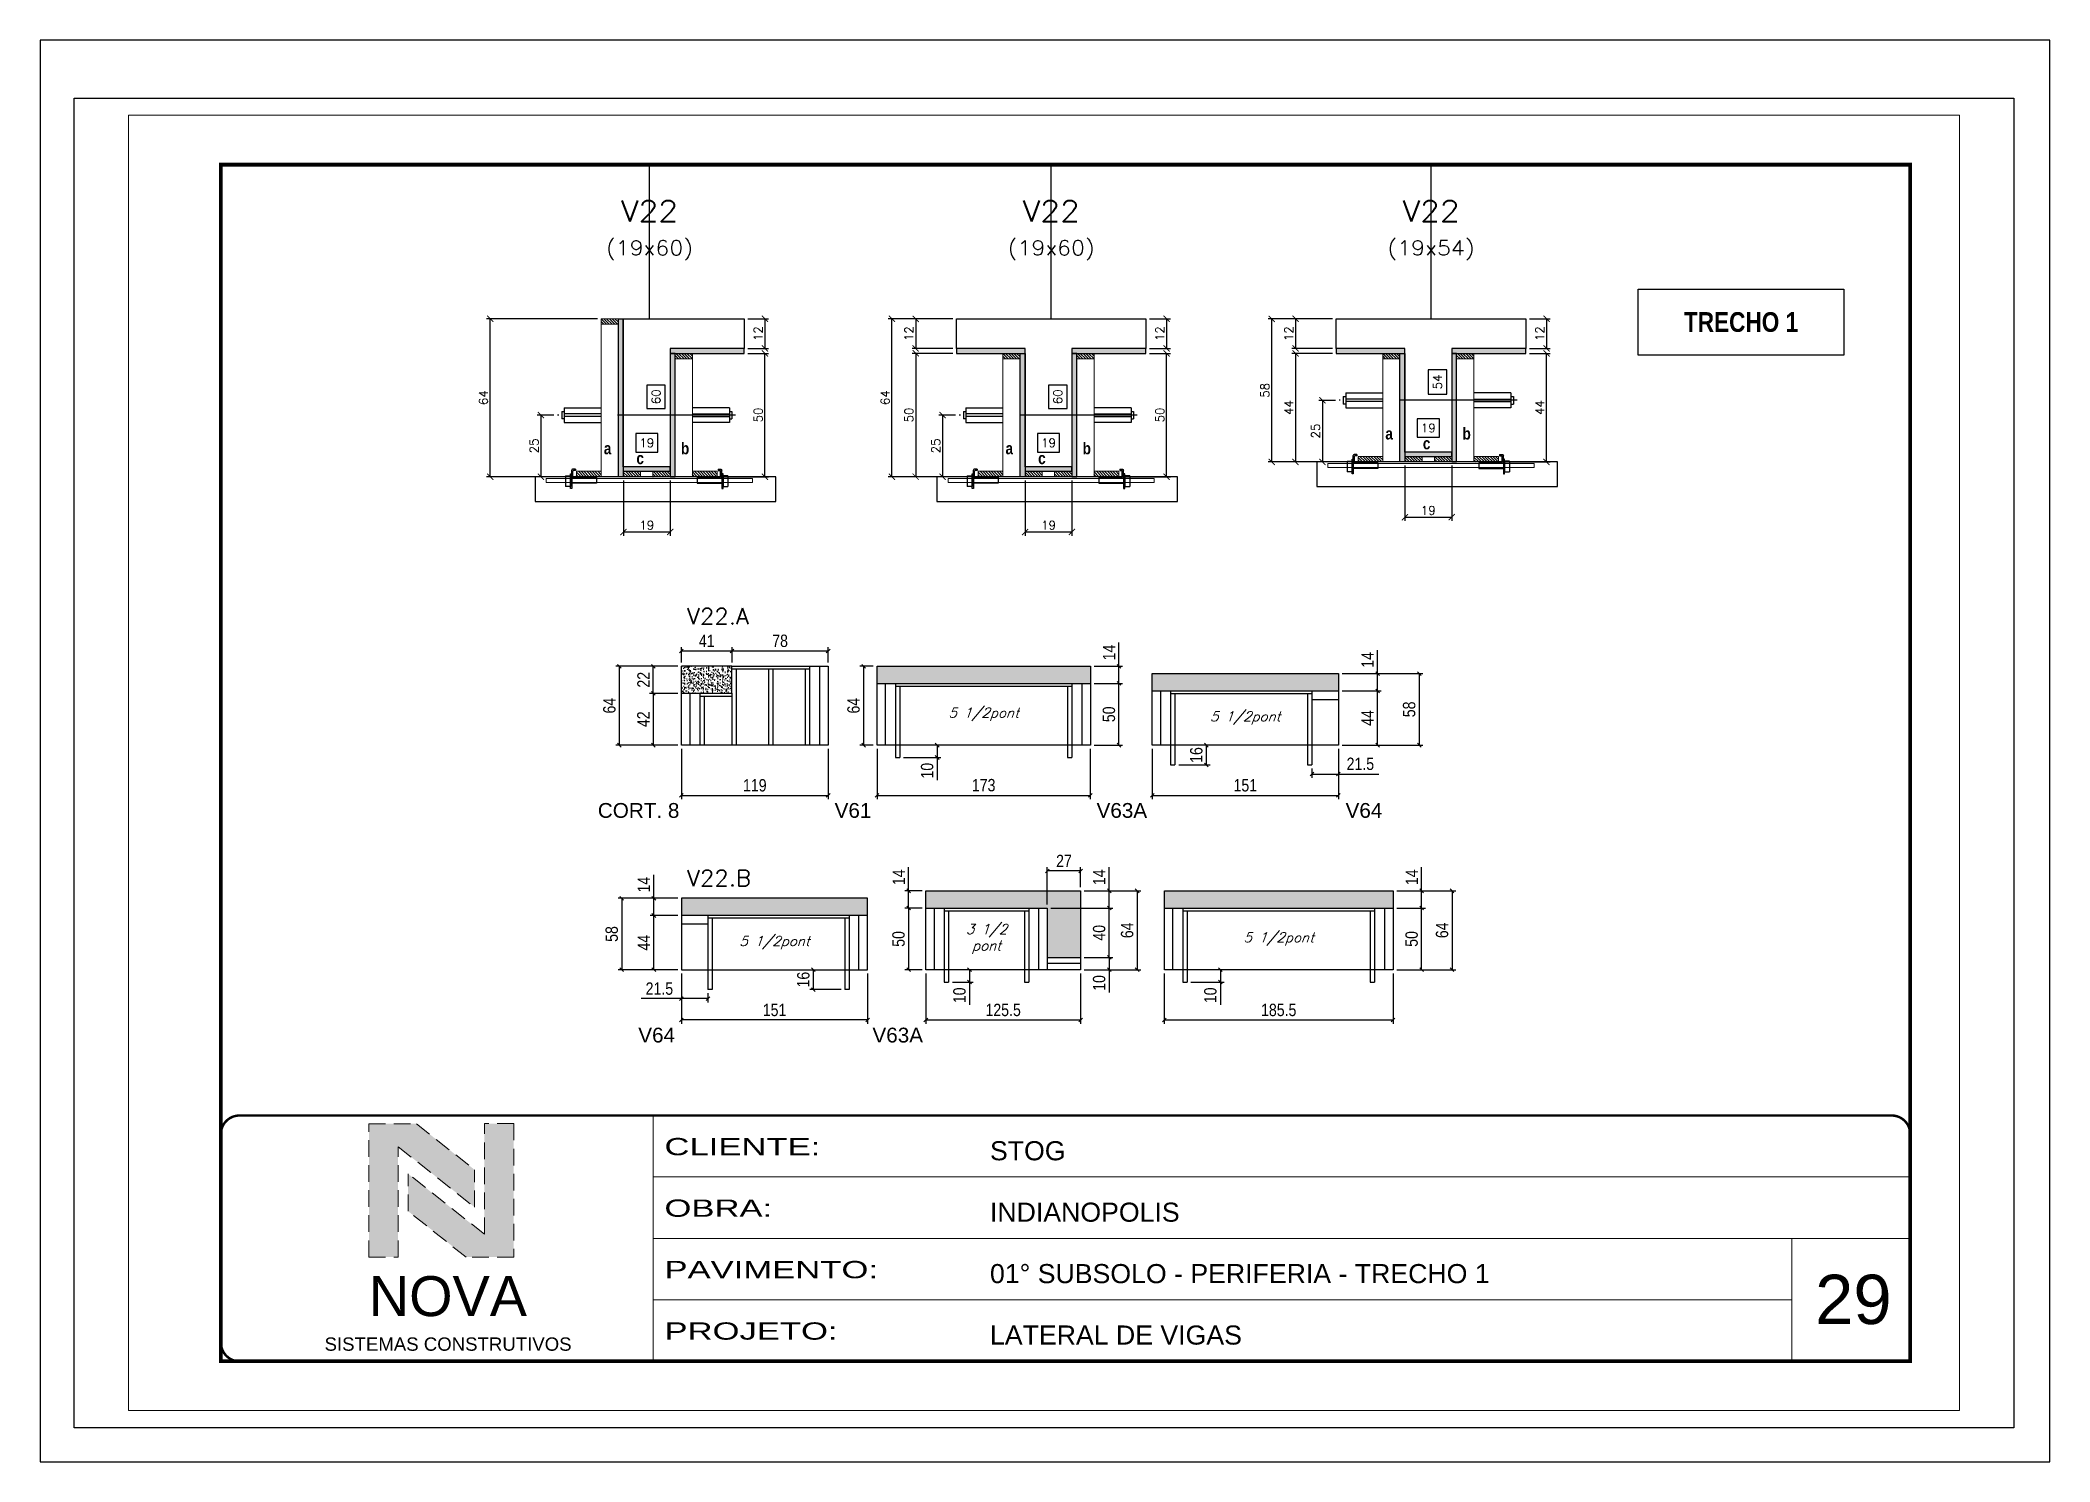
# Paper-space layout '29' of a CAD drawing. Extents: x 0 to 297, y 0 to 210.
# The model-space entities are those that its viewports show. They can reach past a viewport. Long polylines and large blocks are cut down to what shows.
import ezdxf
from ezdxf.enums import TextEntityAlignment as Align

# ---------------------------------------------------------------- set-up
doc = ezdxf.new("R2010")
doc.units = 0
for name, pattern in [('CONTINUO', [0]), ('DASHED', [0.75, 0.5, -0.25]), ('HIDDEN', [9.525, 6.35, -3.175])]:
    doc.linetypes.add(name, pattern=pattern)
for name, color, linetype in [('1', 1, 'Continuous'), ('5', 5, 'Continuous'), ('barrote', 251, 'Continuous'), ('COTA', 241, 'Continuous'), ('Cota Seção (2x)', 4, 'Continuous'), ('detalhes', 4, 'Continuous'), ('Hachura', 253, 'Continuous'), ('NOMENCLATURA', 7, 'Continuous'), ('Painéis', 200, 'Continuous'), ('presilha', 1, 'Continuous'), ('SARR_2.2x10', 60, 'Continuous'), ('SARR_2.2x7', 40, 'Continuous'), ('SARR_3.5x7', 81, 'Continuous'), ('TENSOR', 3, 'Continuous'), ('texto', 7, 'Continuous'), ('Texto de Titulo', 7, 'Continuous'), ('Texto Qtd Sarr', 242, 'Continuous')]:
    doc.layers.add(name, color=color, linetype=linetype)
for name, color, linetype, lineweight in [('CARIMBO', 255, 'Continuous', 9), ('CARIMBO-LEGENDA', 75, 'Continuous', 15), ('CONCRETO', 251, 'Continuous', 25), ('Folhas', 255, 'Continuous', 9), ('Madeira', 126, 'Continuous', 18), ('SARRAFO DE PRESSAO', 251, 'DASHED', 9), ('SCO-___-LAJ', 2, 'Continuous', 0), ('Texto Seção', 7, 'Continuous', 15)]:
    doc.layers.add(name, color=color, linetype=linetype, lineweight=lineweight)
doc.styles.add('arial', font='arial.ttf')
doc.styles.add('COTA TECNICA', font='techl___.ttf', dxfattribs={"height": 10})
doc.styles.add('REGUA-120', font='ROMANS.shx', dxfattribs={"height": 15})
doc.styles.add('ROMANC', font='techb___.ttf', dxfattribs={"height": 2.5})
doc.styles.add('Romans', font='romans.shx')
doc.styles.get("Standard").update_dxf_attribs({"font": 'arial.ttf'})
doc.styles.add('TECNICA', font='techb___.ttf', dxfattribs={"height": 10})
doc.styles.add('Tecnologia', font='')
doc.styles.get('Tecnologia').set_extended_font_data('Forgotten Futurist')
doc.dimstyles.new('Cota Seção (2x)', dxfattribs={"dimtxt": 7, "dimasz": 5, "dimexe": 3, "dimexo": 3, "dimgap": 2, "dimtad": 3, "dimdec": 1, "dimlfac": 0.5, "dimzin": 12, "dimdsep": 46, "dimtxsty": 'Romans', "dimblk": 'ARCHTICK', "dimcen": 0, "dimclrd": 4, "dimclre": 4, "dimclrt": 1, "dimadec": 1, "dimazin": 3, "dimtfac": 1, "dimtdec": 1, "dimtmove": 0, "dimatfit": 3, "dimldrblk": 'OBLIQUE', "dimfxl": 1, "dimtolj": 1, "dimtzin": 12, "dimarcsym": 0})
doc.dimstyles.new('Cota Seção interna', dxfattribs={"dimtxt": 7, "dimasz": 6, "dimexe": 0.18, "dimexo": 2, "dimgap": -4, "dimtad": 3, "dimdec": 1, "dimlfac": 0.5, "dimzin": 12, "dimdsep": 46, "dimtxsty": 'Romans', "dimblk": 'ARCHTICK', "dimcen": 0.09, "dimse1": 1, "dimse2": 1, "dimsd1": 1, "dimsd2": 1, "dimclrd": 180, "dimclre": 5, "dimclrt": 1, "dimadec": 0, "dimazin": 3, "dimtfac": 1, "dimtdec": 1, "dimtofl": 0, "dimtmove": 0, "dimatfit": 3, "dimldrblk": 'ARCHTICK', "dimfxl": 1, "dimtolj": 1, "dimtzin": 0, "dimarcsym": 0})
doc.dimstyles.new('PAINEL', dxfattribs={"dimtxt": 10, "dimasz": 3, "dimexe": 3, "dimexo": 3, "dimgap": 3, "dimtad": 1, "dimdec": 1, "dimzin": 12, "dimdsep": 46, "dimtxsty": 'COTA TECNICA', "dimblk1": 'OBLIQUE', "dimblk2": 'OBLIQUE', "dimsah": 1, "dimcen": 0.9, "dimclrd": 4, "dimclre": 4, "dimclrt": 240, "dimadec": 1, "dimazin": 3, "dimtfac": 1, "dimtdec": 1, "dimtmove": 0, "dimatfit": 3, "dimfxl": 1, "dimtolj": 1, "dimtzin": 12, "dimarcsym": 0})
pattern_1 = [(315, (23683.7711, 1547.3305), (1.12253202, 1.12253202), [])]
pattern_2 = [(315, (23357.9928, 1547.3305), (1.12253202, 1.12253202), [])]
pattern_3 = [(315, (23991.8247, 1559.3305), (1.12253202, 1.12253202), [])]

psp = doc.layouts.new('29')

msp = doc.modelspace()

# ---------------------------------------------------------------- texts
at = {"layer": '5', "linetype": 'Continuous'}
for s, rotation, p in [('CORT. 8', 0.00004, (380.7, 9500.48)), ('V61', 0.00004, (572.73, 9500.48)), ('V63A', 0.00004, (785.16, 9500.48)), ('V64', 0.00004, (987.11, 9500.48)), ('V64', 359.99996, (413.5, 9318.36)), ('V63A', 359.99996, (603.4, 9318.36))]:
    msp.add_text(s, height=12, rotation=rotation, dxfattribs=at).set_placement(p)
at = {"layer": 'CARIMBO', "style": 'arial'}
msp.add_text('29', height=40, dxfattribs=at).set_placement((1367.86, 9090.12))
at = {"layer": 'detalhes', "style": 'TECNICA'}
for s, p in [('a', (1019.38, 9807.17)), ('b', (1081.92, 9807.16)), ('a', (385.54, 9795.17)), ('b', (448.09, 9795.16)), ('a', (711.32, 9795.17)), ('b', (773.87, 9795.16)), ('c', (1049.79, 9799.21)), ('c', (411.97, 9787.21)), ('c', (737.75, 9787.21))]:
    msp.add_text(s, height=9.6, dxfattribs=at).set_placement(p)
at = {"layer": 'NOMENCLATURA', "color": 2, "insert": (1307.84, 9902.3), "char_height": 16, "attachment_point": 5, "style": 'ROMANC'}
msp.add_mtext('TRECHO 1', dxfattribs=at)
at = {"layer": 'texto', "color": 2, "char_height": 8, "attachment_point": 5, "style": 'Romans'}
for s, insert in [('{\\Q19;\\C256;5 1/2pont}', (693.62, 9584.41)), ('{\\Q19;\\C256;5 1/2pont}', (905.75, 9581.41)), ('{\\Q19;\\C256;5 1/2pont}', (523.95, 9399.28)), ('{\\Q19;\\C256;3 1/2\\Ppont}', (695.92, 9402.28)), ('{\\Q19;\\C256;5 1/2pont}', (932.88, 9402.28))]:
    msp.add_mtext(s, dxfattribs=dict(at, insert=insert))
at = {"layer": 'Texto Seção', "style": 'REGUA-120', "width": 1.05}
for s, p in [('V22.A', (452.97, 9657.36)), ('V22.B', (452.97, 9445.17))]:
    msp.add_text(s, height=13, dxfattribs=at).set_placement(p)

# ---------------------------------------------------------------- blocks, each defined once
blk = doc.blocks.new('A$C64660E27')
at = {"layer": 'COTA', "true_color": 0x1a1a1a}
h = blk.add_hatch(color=250, dxfattribs=at)
h.dxf.hatch_style = 1
h.paths.add_polyline_path([(185.4, -11.6), (142.4, -11.6), (142.4, -131.6), (168.8, -131.6), (168.8, -32.2), (237.7, -86.7), (237.7, -53)])
at = {"layer": 'COTA'}
h = blk.add_hatch(color=20, dxfattribs=at)
h.dxf.hatch_style = 1
h.paths.add_polyline_path([(273, -11.4), (246.6, -11.4), (246.6, -111.1), (177.7, -56.6), (177.7, -90.2), (230, -131.6), (273, -131.6)])
for p, q in [((142.4, -131.6), (142.4, -11.6)), ((142.4, -11.6), (185.4, -11.6)), ((185.4, -11.6), (237.7, -53)), ((273, -11.4), (246.6, -11.4)), ((246.6, -111.1), (246.6, -11.4)), ((273, -11.4), (273, -131.6)), ((168.8, -32.2), (237.7, -86.7)), ((168.8, -131.6), (168.8, -32.2)), ((237.7, -86.7), (237.7, -53)), ((246.6, -111.1), (177.7, -56.6)), ((177.7, -90.2), (177.7, -56.6)), ((230, -131.6), (177.7, -90.2)), ((142.4, -131.6), (168.8, -131.6)), ((273, -131.6), (230, -131.6))]:
    blk.add_line(p, q)
at = {"layer": 'CARIMBO-LEGENDA', "color": 7, "linetype": 'Continuous', "ltscale": 100, "style": 'arial'}
blk.add_text('NOVA', height=36, dxfattribs=at).set_placement((142.4, -184.8))
at = {"layer": 'CARIMBO-LEGENDA', "color": 7, "linetype": 'Continuous', "style": 'arial'}
blk.add_text('SISTEMAS CONSTRUTIVOS', height=12, dxfattribs=at).set_placement((102.5, -216))
blk = doc.blocks.new('9999999999')
at = {"color": 30, "linetype": 'CONTINUO'}
for p, q in [((98564.6, 34230.2), (98564.6, 34429.4)), ((98564.6, 34379.6), (99584, 34379.6)), ((98564.6, 34329.8), (99488, 34329.8)), ((99584, 34329.8), (99488, 34329.8)), ((99488, 34329.8), (99488, 34230.2)), ((98564.6, 34280), (99488, 34280))]:
    blk.add_line(p, q, dxfattribs=at)
at = {"color": 30, "linetype": 'CONTINUO', "const_width": 2}
blk.add_lwpolyline([(99584, 34230.2), (99584, 34414.4, 0.414214), (99569, 34429.4), (98229, 34429.4, 0.414214), (98214, 34414.4), (98214, 34245.2, 0.414214), (98229, 34230.2), (99584, 34230.2)], format="xyb", dxfattribs=at)
at = {"layer": 'Folhas'}
blk.add_lwpolyline([(98139, 34190.2), (99624, 34190.2), (99624, 35240.2), (98139, 35240.2)], close=True, dxfattribs=at)
at = {"layer": 'Folhas', "color": 30, "const_width": 3}
blk.add_lwpolyline([(98214, 34230.2), (99584, 34230.2), (99584, 35200.2), (98214, 35200.2)], close=True, dxfattribs=at)
at = {"xscale": 0.9, "yscale": 0.9, "zscale": 0.9}
blk.add_blockref('A$C64660E27', (98205.8, 34433.1), dxfattribs=at)
at = {"color": 7, "linetype": 'Continuous', "ltscale": 5, "style": 'arial'}
for s, height, p in [('STOG', 15.48, (98837.7, 34393.1)), ('INDIANOPOLIS', 15.483, (98837.7, 34343.3)), ('01° SUBSOLO - PERIFERIA - TRECHO 1', 15.483, (98837.7, 34293.5)), ('LATERAL DE VIGAS', 15.483, (98837.7, 34243.7))]:
    blk.add_text(s, height=height, dxfattribs=at).set_placement(p)
at = {"layer": 'Folhas', "color": 7, "style": 'Tecnologia', "width": 1.5}
for s, p in [('CLIENTE:', (98573.7, 34397.2)), ('OBRA:', (98573.7, 34347.3)), ('PAVIMENTO:', (98573.7, 34297.5)), ('PROJETO:', (98573.7, 34247.7))]:
    blk.add_text(s, height=14, dxfattribs=at).set_placement(p)
blk = doc.blocks.new('titulo1')
at = {"layer": 'Defpoints', "color": 252, "linetype": 'HIDDEN', "ltscale": 2}
blk.add_line((0, 0), (0, 125), dxfattribs=at)
at = {"layer": 'Defpoints', "style": 'Romans', "oblique": 15}
blk.add_attdef('FOLHA', text='', height=10, dxfattribs=at).set_placement((0, 15.6), align=Align.MIDDLE_CENTER)
at = {"layer": 'Texto Qtd Sarr', "color": 3, "style": 'Romans', "oblique": 15}
for tag, height, p in [('TITULO', 17, (0, 71.4)), ('SEÇÃO', 12, (0, 41.5))]:
    blk.add_attdef(tag, text='', height=height, dxfattribs=at).set_placement(p, align=Align.MIDDLE_CENTER)
blk = doc.blocks.new('_ArchTick')
at = {"color": 0, "linetype": 'ByBlock', "const_width": 0.15}
blk.add_lwpolyline([(-0.5, -0.5), (0.5, 0.5)], dxfattribs=at)
blk = doc.blocks.new('*D3224')
at = {"layer": 'COTA', "color": 4, "lineweight": -2, "transparency": 16777216}
for p, q in [((828.2, 9905), (845, 9905)), ((842, 9905), (842, 9881)), ((828.2, 9881), (845, 9881))]:
    blk.add_line(p, q, dxfattribs=at)
at = {"layer": 'Defpoints', "color": 0, "transparency": 16777216}
for p in [(825.2, 9905), (825.2, 9881), (842, 9881)]:
    blk.add_point(p, dxfattribs=at)
at = {"layer": 'COTA', "color": 4, "lineweight": -2, "transparency": 16777216, "xscale": 5, "yscale": 5, "zscale": 5}
for p, rotation in [((842, 9905), 90), ((842, 9881), 270)]:
    blk.add_blockref('_ArchTick', p, dxfattribs=dict(at, rotation=rotation))
at = {"layer": 'COTA', "color": 1, "transparency": 16777216, "insert": (836.5, 9893), "char_height": 7, "attachment_point": 5, "rotation": 90, "style": 'Romans'}
blk.add_mtext('\\A1;12', dxfattribs=at)
blk = doc.blocks.new('_Oblique')
at = {"layer": '1', "color": 0, "lineweight": -2}
blk.add_line((-0.5, -0.5), (0.5, 0.5), dxfattribs=at)
blk = doc.blocks.new('*D3225')
at = {"layer": 'COTA', "color": 4, "lineweight": -2, "transparency": 16777216}
for p, q in [((668.6, 9905), (616.2, 9905)), ((619.2, 9777), (619.2, 9905)), ((690.6, 9777), (616.2, 9777))]:
    blk.add_line(p, q, dxfattribs=at)
at = {"layer": 'Defpoints', "color": 0, "transparency": 16777216}
for p in [(619.2, 9905), (671.6, 9905), (693.6, 9777)]:
    blk.add_point(p, dxfattribs=at)
at = {"layer": 'COTA', "color": 4, "lineweight": -2, "transparency": 16777216, "xscale": 5, "yscale": 5, "zscale": 5}
for p, rotation in [((619.2, 9905), 90), ((619.2, 9777), 270)]:
    blk.add_blockref('_ArchTick', p, dxfattribs=dict(at, rotation=rotation))
at = {"layer": 'COTA', "color": 1, "transparency": 16777216, "insert": (613.7, 9841), "char_height": 7, "attachment_point": 5, "rotation": 90, "style": 'Romans'}
blk.add_mtext('\\A1;64', dxfattribs=at)
blk = doc.blocks.new('*D3226')
at = {"layer": 'COTA', "color": 4, "lineweight": -2, "transparency": 16777216}
for p, q in [((828.2, 9877), (845, 9877)), ((842, 9777), (842, 9877)), ((801.8, 9777), (845, 9777))]:
    blk.add_line(p, q, dxfattribs=at)
at = {"layer": 'Defpoints', "color": 0, "transparency": 16777216}
for p in [(825.2, 9877), (842, 9877), (798.8, 9777)]:
    blk.add_point(p, dxfattribs=at)
at = {"layer": 'COTA', "color": 4, "lineweight": -2, "transparency": 16777216, "xscale": 5, "yscale": 5, "zscale": 5}
for p, rotation in [((842, 9877), 90), ((842, 9777), 270)]:
    blk.add_blockref('_ArchTick', p, dxfattribs=dict(at, rotation=rotation))
at = {"layer": 'COTA', "color": 1, "transparency": 16777216, "insert": (836.5, 9827), "char_height": 7, "attachment_point": 5, "rotation": 90, "style": 'Romans'}
blk.add_mtext('\\A1;50', dxfattribs=at)
blk = doc.blocks.new('*D3227')
at = {"layer": 'Cota Seção (2x)', "color": 180, "lineweight": -2, "transparency": 16777216}
for p, q in [((761.2, 9851.3), (746.2, 9851.3)), ((746.2, 9851.3), (746.2, 9832.3)), ((761.2, 9832.3), (761.2, 9851.3)), ((746.2, 9832.3), (761.2, 9832.3))]:
    blk.add_line(p, q, dxfattribs=at)
at = {"layer": 'Defpoints', "color": 0, "transparency": 16777216}
for p in [(765.2, 9905), (776.2, 9905), (776.2, 9785)]:
    blk.add_point(p, dxfattribs=at)
at = {"layer": 'Cota Seção (2x)', "color": 1, "transparency": 16777216, "insert": (753.7, 9841.8), "char_height": 7, "attachment_point": 5, "rotation": 90, "style": 'Romans'}
blk.add_mtext('\\A1;60', dxfattribs=at)
blk = doc.blocks.new('*D3228')
at = {"layer": 'COTA', "color": 4, "lineweight": -2, "transparency": 16777216}
for p, q in [((668.6, 9905), (635.5, 9905)), ((638.5, 9905), (638.5, 9881)), ((668.6, 9881), (635.5, 9881))]:
    blk.add_line(p, q, dxfattribs=at)
at = {"layer": 'Defpoints', "color": 0, "transparency": 16777216}
for p in [(671.6, 9905), (638.5, 9881), (671.6, 9881)]:
    blk.add_point(p, dxfattribs=at)
at = {"layer": 'COTA', "color": 4, "lineweight": -2, "transparency": 16777216, "xscale": 5, "yscale": 5, "zscale": 5}
for p, rotation in [((638.5, 9905), 90), ((638.5, 9881), 270)]:
    blk.add_blockref('_ArchTick', p, dxfattribs=dict(at, rotation=rotation))
at = {"layer": 'COTA', "color": 1, "transparency": 16777216, "insert": (633, 9893), "char_height": 7, "attachment_point": 5, "rotation": 90, "style": 'Romans'}
blk.add_mtext('\\A1;12', dxfattribs=at)
blk = doc.blocks.new('*D3229')
at = {"layer": 'COTA', "color": 4, "lineweight": -2, "transparency": 16777216}
for p, q in [((668.6, 9877), (635.5, 9877)), ((638.5, 9877), (638.5, 9777)), ((690.6, 9777), (635.5, 9777))]:
    blk.add_line(p, q, dxfattribs=at)
at = {"layer": 'Defpoints', "color": 0, "transparency": 16777216}
for p in [(671.6, 9877), (638.5, 9777), (693.6, 9777)]:
    blk.add_point(p, dxfattribs=at)
at = {"layer": 'COTA', "color": 4, "lineweight": -2, "transparency": 16777216, "xscale": 5, "yscale": 5, "zscale": 5}
for p, rotation in [((638.5, 9877), 90), ((638.5, 9777), 270)]:
    blk.add_blockref('_ArchTick', p, dxfattribs=dict(at, rotation=rotation))
at = {"layer": 'COTA', "color": 1, "transparency": 16777216, "insert": (633, 9827), "char_height": 7, "attachment_point": 5, "rotation": 90, "style": 'Romans'}
blk.add_mtext('\\A1;50', dxfattribs=at)
blk = doc.blocks.new('PRESILHA METÁLICA 1')
at = {"layer": 'presilha'}
for p, q in [((0, 13), (6, 13)), ((0, 13), (0, 0)), ((6, 0), (0, 0)), ((6, 15.5), (7.5, 15.5)), ((6, -2.5), (6, 15.5)), ((6, 13), (6, 0)), ((7.5, 10.6), (7.5, 19.9)), ((7.5, 15.5), (7.5, -2.5)), ((37.5, 4.1), (7.5, 4.1)), ((12, 21), (8.6, 21)), ((9, 11.6), (9, 18.9)), ((12, 19.5), (9.6, 19.5)), ((37.5, 11), (9.6, 11)), ((12, 21), (12, 19.5)), ((37.5, 11), (37.5, 4.1)), ((7.5, -2.5), (6, -2.5))]:
    blk.add_line(p, q, dxfattribs=at)
for centre, radius, start, end in [((8.6, 19.9), 1.14, 90, 180), ((9.6, 18.9), 0.57, 90, 180), ((9.6, 11.6), 0.57, 180, 270)]:
    blk.add_arc(centre, radius, start, end, dxfattribs=at)
blk = doc.blocks.new('*D3230')
at = {"layer": 'COTA', "color": 4, "lineweight": -2, "transparency": 16777216}
for p, q in [((727.2, 9774), (727.2, 9729.2)), ((765.2, 9774), (765.2, 9729.2)), ((727.2, 9732.2), (765.2, 9732.2))]:
    blk.add_line(p, q, dxfattribs=at)
at = {"layer": 'Defpoints', "color": 0, "transparency": 16777216}
for p in [(727.2, 9777), (765.2, 9777), (765.2, 9732.2)]:
    blk.add_point(p, dxfattribs=at)
at = {"layer": 'COTA', "color": 4, "lineweight": -2, "transparency": 16777216, "xscale": 5, "yscale": 5, "zscale": 5, "rotation": 180}
blk.add_blockref('_ArchTick', (727.2, 9732.2), dxfattribs=at)
at = {"layer": 'COTA', "color": 4, "lineweight": -2, "transparency": 16777216, "xscale": 5, "yscale": 5, "zscale": 5}
blk.add_blockref('_ArchTick', (765.2, 9732.2), dxfattribs=at)
at = {"layer": 'COTA', "color": 1, "transparency": 16777216, "insert": (746.2, 9737.7), "char_height": 7, "attachment_point": 5, "style": 'Romans'}
blk.add_mtext('\\A1;19', dxfattribs=at)
blk = doc.blocks.new('*D3231')
at = {"layer": 'Cota Seção (2x)', "color": 180, "lineweight": -2, "transparency": 16777216}
for p, q in [((755.2, 9812), (737.2, 9812)), ((737.2, 9812), (737.2, 9797)), ((755.2, 9797), (755.2, 9812)), ((737.2, 9797), (755.2, 9797))]:
    blk.add_line(p, q, dxfattribs=at)
at = {"layer": 'Defpoints', "color": 0, "transparency": 16777216}
for p in [(765.2, 9793), (727.2, 9777), (765.2, 9777)]:
    blk.add_point(p, dxfattribs=at)
at = {"layer": 'Cota Seção (2x)', "color": 1, "transparency": 16777216, "insert": (746.2, 9804.5), "char_height": 7, "attachment_point": 5, "style": 'Romans'}
blk.add_mtext('\\A1;19', dxfattribs=at)
blk = doc.blocks.new('*D3208')
at = {"layer": 'COTA', "color": 4, "lineweight": -2, "transparency": 16777216}
for p, q in [((502.4, 9905), (519.2, 9905)), ((516.2, 9905), (516.2, 9881)), ((502.4, 9881), (519.2, 9881))]:
    blk.add_line(p, q, dxfattribs=at)
at = {"layer": 'Defpoints', "color": 0, "transparency": 16777216}
for p in [(499.4, 9905), (499.4, 9881), (516.2, 9881)]:
    blk.add_point(p, dxfattribs=at)
at = {"layer": 'COTA', "color": 4, "lineweight": -2, "transparency": 16777216, "xscale": 5, "yscale": 5, "zscale": 5}
for p, rotation in [((516.2, 9905), 90), ((516.2, 9881), 270)]:
    blk.add_blockref('_ArchTick', p, dxfattribs=dict(at, rotation=rotation))
at = {"layer": 'COTA', "color": 1, "transparency": 16777216, "insert": (510.7, 9893), "char_height": 7, "attachment_point": 5, "rotation": 90, "style": 'Romans'}
blk.add_mtext('\\A1;12', dxfattribs=at)
blk = doc.blocks.new('*D3209')
at = {"layer": 'COTA', "color": 4, "lineweight": -2, "transparency": 16777216}
for p, q in [((380.4, 9905), (290.4, 9905)), ((293.4, 9777), (293.4, 9905)), ((364.8, 9777), (290.4, 9777))]:
    blk.add_line(p, q, dxfattribs=at)
at = {"layer": 'Defpoints', "color": 0, "transparency": 16777216}
for p in [(293.4, 9905), (383.4, 9905), (367.8, 9777)]:
    blk.add_point(p, dxfattribs=at)
at = {"layer": 'COTA', "color": 4, "lineweight": -2, "transparency": 16777216, "xscale": 5, "yscale": 5, "zscale": 5}
for p, rotation in [((293.4, 9905), 90), ((293.4, 9777), 270)]:
    blk.add_blockref('_ArchTick', p, dxfattribs=dict(at, rotation=rotation))
at = {"layer": 'COTA', "color": 1, "transparency": 16777216, "insert": (287.9, 9841), "char_height": 7, "attachment_point": 5, "rotation": 90, "style": 'Romans'}
blk.add_mtext('\\A1;64', dxfattribs=at)
blk = doc.blocks.new('*D3210')
at = {"layer": 'COTA', "color": 4, "lineweight": -2, "transparency": 16777216}
for p, q in [((502.4, 9877), (519.2, 9877)), ((516.2, 9777), (516.2, 9877)), ((476, 9777), (519.2, 9777))]:
    blk.add_line(p, q, dxfattribs=at)
at = {"layer": 'Defpoints', "color": 0, "transparency": 16777216}
for p in [(499.4, 9877), (516.2, 9877), (473, 9777)]:
    blk.add_point(p, dxfattribs=at)
at = {"layer": 'COTA', "color": 4, "lineweight": -2, "transparency": 16777216, "xscale": 5, "yscale": 5, "zscale": 5}
for p, rotation in [((516.2, 9877), 90), ((516.2, 9777), 270)]:
    blk.add_blockref('_ArchTick', p, dxfattribs=dict(at, rotation=rotation))
at = {"layer": 'COTA', "color": 1, "transparency": 16777216, "insert": (510.7, 9827), "char_height": 7, "attachment_point": 5, "rotation": 90, "style": 'Romans'}
blk.add_mtext('\\A1;50', dxfattribs=at)
blk = doc.blocks.new('*D3211')
at = {"layer": 'Cota Seção (2x)', "color": 180, "lineweight": -2, "transparency": 16777216}
for p, q in [((435.4, 9851.3), (420.4, 9851.3)), ((420.4, 9851.3), (420.4, 9832.3)), ((435.4, 9832.3), (435.4, 9851.3)), ((420.4, 9832.3), (435.4, 9832.3))]:
    blk.add_line(p, q, dxfattribs=at)
at = {"layer": 'Defpoints', "color": 0, "transparency": 16777216}
for p in [(439.4, 9905), (450.4, 9905), (450.4, 9785)]:
    blk.add_point(p, dxfattribs=at)
at = {"layer": 'Cota Seção (2x)', "color": 1, "transparency": 16777216, "insert": (427.9, 9841.8), "char_height": 7, "attachment_point": 5, "rotation": 90, "style": 'Romans'}
blk.add_mtext('\\A1;60', dxfattribs=at)
blk = doc.blocks.new('*D3212')
at = {"layer": 'COTA', "color": 4, "lineweight": -2, "transparency": 16777216}
for p, q in [((401.4, 9774), (401.4, 9729.2)), ((439.4, 9774), (439.4, 9729.2)), ((401.4, 9732.2), (439.4, 9732.2))]:
    blk.add_line(p, q, dxfattribs=at)
at = {"layer": 'Defpoints', "color": 0, "transparency": 16777216}
for p in [(401.4, 9777), (439.4, 9777), (439.4, 9732.2)]:
    blk.add_point(p, dxfattribs=at)
at = {"layer": 'COTA', "color": 4, "lineweight": -2, "transparency": 16777216, "xscale": 5, "yscale": 5, "zscale": 5, "rotation": 180}
blk.add_blockref('_ArchTick', (401.4, 9732.2), dxfattribs=at)
at = {"layer": 'COTA', "color": 4, "lineweight": -2, "transparency": 16777216, "xscale": 5, "yscale": 5, "zscale": 5}
blk.add_blockref('_ArchTick', (439.4, 9732.2), dxfattribs=at)
at = {"layer": 'COTA', "color": 1, "transparency": 16777216, "insert": (420.4, 9737.7), "char_height": 7, "attachment_point": 5, "style": 'Romans'}
blk.add_mtext('\\A1;19', dxfattribs=at)
blk = doc.blocks.new('*D3213')
at = {"layer": 'Cota Seção (2x)', "color": 180, "lineweight": -2, "transparency": 16777216}
for p, q in [((429.4, 9812), (411.4, 9812)), ((411.4, 9812), (411.4, 9797)), ((429.4, 9797), (429.4, 9812)), ((411.4, 9797), (429.4, 9797))]:
    blk.add_line(p, q, dxfattribs=at)
at = {"layer": 'Defpoints', "color": 0, "transparency": 16777216}
for p in [(439.4, 9793), (401.4, 9777), (439.4, 9777)]:
    blk.add_point(p, dxfattribs=at)
at = {"layer": 'Cota Seção (2x)', "color": 1, "transparency": 16777216, "insert": (420.4, 9804.5), "char_height": 7, "attachment_point": 5, "style": 'Romans'}
blk.add_mtext('\\A1;19', dxfattribs=at)
blk = doc.blocks.new('*D3232')
at = {"layer": 'COTA', "color": 4, "lineweight": -2, "transparency": 16777216}
for p, q in [((1136.2, 9905), (1153.1, 9905)), ((1150.1, 9905), (1150.1, 9881)), ((1136.2, 9881), (1153.1, 9881))]:
    blk.add_line(p, q, dxfattribs=at)
at = {"layer": 'Defpoints', "color": 0, "transparency": 16777216}
for p in [(1133.2, 9905), (1133.2, 9881), (1150.1, 9881)]:
    blk.add_point(p, dxfattribs=at)
at = {"layer": 'COTA', "color": 4, "lineweight": -2, "transparency": 16777216, "xscale": 5, "yscale": 5, "zscale": 5}
for p, rotation in [((1150.1, 9905), 90), ((1150.1, 9881), 270)]:
    blk.add_blockref('_ArchTick', p, dxfattribs=dict(at, rotation=rotation))
at = {"layer": 'COTA', "color": 1, "transparency": 16777216, "insert": (1144.6, 9893), "char_height": 7, "attachment_point": 5, "rotation": 90, "style": 'Romans'}
blk.add_mtext('\\A1;12', dxfattribs=at)
blk = doc.blocks.new('*D3233')
at = {"layer": 'COTA', "color": 4, "lineweight": -2, "transparency": 16777216}
for p, q in [((976.6, 9905), (924.2, 9905)), ((927.2, 9789), (927.2, 9905)), ((998.6, 9789), (924.2, 9789))]:
    blk.add_line(p, q, dxfattribs=at)
at = {"layer": 'Defpoints', "color": 0, "transparency": 16777216}
for p in [(927.2, 9905), (979.6, 9905), (1001.6, 9789)]:
    blk.add_point(p, dxfattribs=at)
at = {"layer": 'COTA', "color": 4, "lineweight": -2, "transparency": 16777216, "xscale": 5, "yscale": 5, "zscale": 5}
for p, rotation in [((927.2, 9905), 90), ((927.2, 9789), 270)]:
    blk.add_blockref('_ArchTick', p, dxfattribs=dict(at, rotation=rotation))
at = {"layer": 'COTA', "color": 1, "transparency": 16777216, "insert": (921.7, 9847), "char_height": 7, "attachment_point": 5, "rotation": 90, "style": 'Romans'}
blk.add_mtext('\\A1;58', dxfattribs=at)
blk = doc.blocks.new('*D3234')
at = {"layer": 'COTA', "color": 4, "lineweight": -2, "transparency": 16777216}
for p, q in [((1136.2, 9877), (1153.1, 9877)), ((1150.1, 9789), (1150.1, 9877)), ((1109.8, 9789), (1153.1, 9789))]:
    blk.add_line(p, q, dxfattribs=at)
at = {"layer": 'Defpoints', "color": 0, "transparency": 16777216}
for p in [(1133.2, 9877), (1150.1, 9877), (1106.8, 9789)]:
    blk.add_point(p, dxfattribs=at)
at = {"layer": 'COTA', "color": 4, "lineweight": -2, "transparency": 16777216, "xscale": 5, "yscale": 5, "zscale": 5}
for p, rotation in [((1150.1, 9877), 90), ((1150.1, 9789), 270)]:
    blk.add_blockref('_ArchTick', p, dxfattribs=dict(at, rotation=rotation))
at = {"layer": 'COTA', "color": 1, "transparency": 16777216, "insert": (1144.6, 9833), "char_height": 7, "attachment_point": 5, "rotation": 90, "style": 'Romans'}
blk.add_mtext('\\A1;44', dxfattribs=at)
blk = doc.blocks.new('*D3235')
at = {"layer": 'Cota Seção (2x)', "color": 180, "lineweight": -2, "transparency": 16777216}
for p, q in [((1069.2, 9863.6), (1054.2, 9863.6)), ((1054.2, 9863.6), (1054.2, 9844)), ((1069.2, 9844), (1069.2, 9863.6)), ((1054.2, 9844), (1069.2, 9844))]:
    blk.add_line(p, q, dxfattribs=at)
at = {"layer": 'Defpoints', "color": 0, "transparency": 16777216}
for p in [(1073.2, 9905), (1084.2, 9905), (1084.2, 9797)]:
    blk.add_point(p, dxfattribs=at)
at = {"layer": 'Cota Seção (2x)', "color": 1, "transparency": 16777216, "insert": (1061.7, 9853.8), "char_height": 7, "attachment_point": 5, "rotation": 90, "style": 'Romans'}
blk.add_mtext('\\A1;54', dxfattribs=at)
blk = doc.blocks.new('*D3236')
at = {"layer": 'COTA', "color": 4, "lineweight": -2, "transparency": 16777216}
for p, q in [((976.6, 9905), (943.5, 9905)), ((946.5, 9905), (946.5, 9881)), ((976.6, 9881), (943.5, 9881))]:
    blk.add_line(p, q, dxfattribs=at)
at = {"layer": 'Defpoints', "color": 0, "transparency": 16777216}
for p in [(979.6, 9905), (946.5, 9881), (979.6, 9881)]:
    blk.add_point(p, dxfattribs=at)
at = {"layer": 'COTA', "color": 4, "lineweight": -2, "transparency": 16777216, "xscale": 5, "yscale": 5, "zscale": 5}
for p, rotation in [((946.5, 9905), 90), ((946.5, 9881), 270)]:
    blk.add_blockref('_ArchTick', p, dxfattribs=dict(at, rotation=rotation))
at = {"layer": 'COTA', "color": 1, "transparency": 16777216, "insert": (941, 9893), "char_height": 7, "attachment_point": 5, "rotation": 90, "style": 'Romans'}
blk.add_mtext('\\A1;12', dxfattribs=at)
blk = doc.blocks.new('*D3237')
at = {"layer": 'COTA', "color": 4, "lineweight": -2, "transparency": 16777216}
for p, q in [((976.6, 9877), (943.5, 9877)), ((946.5, 9877), (946.5, 9789)), ((998.6, 9789), (943.5, 9789))]:
    blk.add_line(p, q, dxfattribs=at)
at = {"layer": 'Defpoints', "color": 0, "transparency": 16777216}
for p in [(979.6, 9877), (946.5, 9789), (1001.6, 9789)]:
    blk.add_point(p, dxfattribs=at)
at = {"layer": 'COTA', "color": 4, "lineweight": -2, "transparency": 16777216, "xscale": 5, "yscale": 5, "zscale": 5}
for p, rotation in [((946.5, 9877), 90), ((946.5, 9789), 270)]:
    blk.add_blockref('_ArchTick', p, dxfattribs=dict(at, rotation=rotation))
at = {"layer": 'COTA', "color": 1, "transparency": 16777216, "insert": (941, 9833), "char_height": 7, "attachment_point": 5, "rotation": 90, "style": 'Romans'}
blk.add_mtext('\\A1;44', dxfattribs=at)
blk = doc.blocks.new('*D3238')
at = {"layer": 'COTA', "color": 4, "lineweight": -2, "transparency": 16777216}
for p, q in [((1035.2, 9786), (1035.2, 9741.2)), ((1073.2, 9786), (1073.2, 9741.2)), ((1035.2, 9744.2), (1073.2, 9744.2))]:
    blk.add_line(p, q, dxfattribs=at)
at = {"layer": 'Defpoints', "color": 0, "transparency": 16777216}
for p in [(1035.2, 9789), (1073.2, 9789), (1073.2, 9744.2)]:
    blk.add_point(p, dxfattribs=at)
at = {"layer": 'COTA', "color": 4, "lineweight": -2, "transparency": 16777216, "xscale": 5, "yscale": 5, "zscale": 5, "rotation": 180}
blk.add_blockref('_ArchTick', (1035.2, 9744.2), dxfattribs=at)
at = {"layer": 'COTA', "color": 4, "lineweight": -2, "transparency": 16777216, "xscale": 5, "yscale": 5, "zscale": 5}
blk.add_blockref('_ArchTick', (1073.2, 9744.2), dxfattribs=at)
at = {"layer": 'COTA', "color": 1, "transparency": 16777216, "insert": (1054.2, 9749.7), "char_height": 7, "attachment_point": 5, "style": 'Romans'}
blk.add_mtext('\\A1;19', dxfattribs=at)
blk = doc.blocks.new('*D3239')
at = {"layer": 'Cota Seção (2x)', "color": 180, "lineweight": -2, "transparency": 16777216}
for p, q in [((1063.2, 9824), (1045.2, 9824)), ((1045.2, 9824), (1045.2, 9809)), ((1063.2, 9809), (1063.2, 9824)), ((1045.2, 9809), (1063.2, 9809))]:
    blk.add_line(p, q, dxfattribs=at)
at = {"layer": 'Defpoints', "color": 0, "transparency": 16777216}
for p in [(1073.2, 9805), (1035.2, 9789), (1073.2, 9789)]:
    blk.add_point(p, dxfattribs=at)
at = {"layer": 'Cota Seção (2x)', "color": 1, "transparency": 16777216, "insert": (1054.2, 9816.5), "char_height": 7, "attachment_point": 5, "style": 'Romans'}
blk.add_mtext('\\A1;19', dxfattribs=at)
blk = doc.blocks.new('*D3384')
at = {"layer": 'COTA', "color": 4, "lineweight": -2, "transparency": 16777216}
for p, q in [((445.5, 9601.4), (422.7, 9601.4)), ((425.7, 9601.4), (425.7, 9559.4)), ((445.5, 9559.4), (422.7, 9559.4))]:
    blk.add_line(p, q, dxfattribs=at)
at = {"layer": 'Defpoints', "color": 0, "transparency": 16777216}
for p in [(448.5, 9601.4), (425.7, 9559.4), (448.5, 9559.4)]:
    blk.add_point(p, dxfattribs=at)
at = {"layer": 'COTA', "color": 4, "lineweight": -2, "transparency": 16777216, "xscale": 3, "yscale": 3, "zscale": 3}
for p, rotation in [((425.7, 9601.4), 90), ((425.7, 9559.4), 270)]:
    blk.add_blockref('_Oblique', p, dxfattribs=dict(at, rotation=rotation))
at = {"layer": 'COTA', "color": 240, "transparency": 16777216, "insert": (417.6, 9580.4), "char_height": 10, "attachment_point": 5, "rotation": 90, "style": 'COTA TECNICA'}
blk.add_mtext('\\A1;42', dxfattribs=at)
blk = doc.blocks.new('*D3385')
at = {"layer": 'COTA', "color": 4, "lineweight": -2, "transparency": 16777216}
for p, q in [((448.5, 9556.4), (448.5, 9515.7)), ((567.5, 9556.4), (567.5, 9515.7)), ((448.5, 9518.7), (567.5, 9518.7))]:
    blk.add_line(p, q, dxfattribs=at)
at = {"layer": 'Defpoints', "color": 0, "transparency": 16777216}
for p in [(448.5, 9559.4), (567.5, 9559.4), (567.5, 9518.7)]:
    blk.add_point(p, dxfattribs=at)
at = {"layer": 'COTA', "color": 4, "lineweight": -2, "transparency": 16777216, "xscale": 3, "yscale": 3, "zscale": 3, "rotation": 180}
blk.add_blockref('_Oblique', (448.5, 9518.7), dxfattribs=at)
at = {"layer": 'COTA', "color": 4, "lineweight": -2, "transparency": 16777216, "xscale": 3, "yscale": 3, "zscale": 3}
blk.add_blockref('_Oblique', (567.5, 9518.7), dxfattribs=at)
at = {"layer": 'COTA', "color": 240, "transparency": 16777216, "insert": (508, 9526.8), "char_height": 10, "attachment_point": 5, "style": 'COTA TECNICA'}
blk.add_mtext('\\A1;119', dxfattribs=at)
blk = doc.blocks.new('*D3386')
at = {"layer": 'COTA', "color": 4, "lineweight": -2, "transparency": 16777216}
for p, q in [((607.1, 9556.4), (607.1, 9515.7)), ((780.1, 9556.4), (780.1, 9515.7)), ((607.1, 9518.7), (780.1, 9518.7))]:
    blk.add_line(p, q, dxfattribs=at)
at = {"layer": 'Defpoints', "color": 0, "transparency": 16777216}
for p in [(607.1, 9559.4), (780.1, 9559.4), (780.1, 9518.7)]:
    blk.add_point(p, dxfattribs=at)
at = {"layer": 'COTA', "color": 4, "lineweight": -2, "transparency": 16777216, "xscale": 3, "yscale": 3, "zscale": 3, "rotation": 180}
blk.add_blockref('_Oblique', (607.1, 9518.7), dxfattribs=at)
at = {"layer": 'COTA', "color": 4, "lineweight": -2, "transparency": 16777216, "xscale": 3, "yscale": 3, "zscale": 3}
blk.add_blockref('_Oblique', (780.1, 9518.7), dxfattribs=at)
at = {"layer": 'COTA', "color": 240, "transparency": 16777216, "insert": (693.6, 9526.9), "char_height": 10, "attachment_point": 5, "style": 'COTA TECNICA'}
blk.add_mtext('\\A1;173', dxfattribs=at)
blk = doc.blocks.new('*D3387')
at = {"layer": 'COTA', "color": 4, "lineweight": -2, "transparency": 16777216}
for p, q in [((830.3, 9556.4), (830.3, 9515.7)), ((981.3, 9556.4), (981.3, 9515.7)), ((830.3, 9518.7), (981.3, 9518.7))]:
    blk.add_line(p, q, dxfattribs=at)
at = {"layer": 'Defpoints', "color": 0, "transparency": 16777216}
for p in [(830.3, 9559.4), (981.3, 9559.4), (981.3, 9518.7)]:
    blk.add_point(p, dxfattribs=at)
at = {"layer": 'COTA', "color": 4, "lineweight": -2, "transparency": 16777216, "xscale": 3, "yscale": 3, "zscale": 3, "rotation": 180}
blk.add_blockref('_Oblique', (830.3, 9518.7), dxfattribs=at)
at = {"layer": 'COTA', "color": 4, "lineweight": -2, "transparency": 16777216, "xscale": 3, "yscale": 3, "zscale": 3}
blk.add_blockref('_Oblique', (981.3, 9518.7), dxfattribs=at)
at = {"layer": 'COTA', "color": 240, "transparency": 16777216, "insert": (905.8, 9526.8), "char_height": 10, "attachment_point": 5, "style": 'COTA TECNICA'}
blk.add_mtext('\\A1;151', dxfattribs=at)
blk = doc.blocks.new('*D3388')
at = {"layer": 'COTA', "color": 4, "lineweight": -2, "transparency": 16777216}
for p, q in [((445.5, 9623.4), (422.7, 9623.4)), ((425.7, 9601.4), (425.7, 9623.4)), ((445.5, 9601.4), (422.7, 9601.4))]:
    blk.add_line(p, q, dxfattribs=at)
at = {"layer": 'Defpoints', "color": 0, "transparency": 16777216}
for p in [(425.7, 9623.4), (448.5, 9623.4), (448.5, 9601.4)]:
    blk.add_point(p, dxfattribs=at)
at = {"layer": 'COTA', "color": 4, "lineweight": -2, "transparency": 16777216, "xscale": 3, "yscale": 3, "zscale": 3}
for p, rotation in [((425.7, 9623.4), 90), ((425.7, 9601.4), 270)]:
    blk.add_blockref('_Oblique', p, dxfattribs=dict(at, rotation=rotation))
at = {"layer": 'COTA', "color": 240, "transparency": 16777216, "insert": (417.7, 9612.4), "char_height": 10, "attachment_point": 5, "rotation": 90, "style": 'COTA TECNICA'}
blk.add_mtext('\\A1;22', dxfattribs=at)
blk = doc.blocks.new('*D4431')
at = {"layer": 'COTA', "color": 4, "lineweight": -2, "transparency": 16777216}
for p, q in [((448.5, 9626.4), (448.5, 9638.8)), ((448.5, 9635.8), (489.5, 9635.8)), ((489.5, 9626.4), (489.5, 9638.8))]:
    blk.add_line(p, q, dxfattribs=at)
at = {"layer": 'Defpoints', "color": 0, "transparency": 16777216}
for p in [(489.5, 9635.8), (448.5, 9623.4), (489.5, 9623.4)]:
    blk.add_point(p, dxfattribs=at)
at = {"layer": 'COTA', "color": 4, "lineweight": -2, "transparency": 16777216, "xscale": 3, "yscale": 3, "zscale": 3, "rotation": 180}
blk.add_blockref('_Oblique', (448.5, 9635.8), dxfattribs=at)
at = {"layer": 'COTA', "color": 4, "lineweight": -2, "transparency": 16777216, "xscale": 3, "yscale": 3, "zscale": 3}
blk.add_blockref('_Oblique', (489.5, 9635.8), dxfattribs=at)
at = {"layer": 'COTA', "color": 240, "transparency": 16777216, "insert": (469, 9643.9), "char_height": 10, "attachment_point": 5, "style": 'COTA TECNICA'}
blk.add_mtext('\\A1;41', dxfattribs=at)
blk = doc.blocks.new('*D4432')
at = {"layer": 'COTA', "color": 4, "lineweight": -2, "transparency": 16777216}
for p, q in [((489.5, 9626.4), (489.5, 9638.8)), ((489.5, 9635.8), (567.5, 9635.8)), ((567.5, 9626.4), (567.5, 9638.8))]:
    blk.add_line(p, q, dxfattribs=at)
at = {"layer": 'Defpoints', "color": 0, "transparency": 16777216}
for p in [(567.5, 9635.8), (489.5, 9623.4), (567.5, 9623.4)]:
    blk.add_point(p, dxfattribs=at)
at = {"layer": 'COTA', "color": 4, "lineweight": -2, "transparency": 16777216, "xscale": 3, "yscale": 3, "zscale": 3, "rotation": 180}
blk.add_blockref('_Oblique', (489.5, 9635.8), dxfattribs=at)
at = {"layer": 'COTA', "color": 4, "lineweight": -2, "transparency": 16777216, "xscale": 3, "yscale": 3, "zscale": 3}
blk.add_blockref('_Oblique', (567.5, 9635.8), dxfattribs=at)
at = {"layer": 'COTA', "color": 240, "transparency": 16777216, "insert": (528.5, 9643.9), "char_height": 10, "attachment_point": 5, "style": 'COTA TECNICA'}
blk.add_mtext('\\A1;78', dxfattribs=at)
blk = doc.blocks.new('*D3369')
at = {"layer": 'COTA', "color": 4, "lineweight": -2, "transparency": 16777216}
for p, q in [((445.5, 9623.4), (395.2, 9623.4)), ((398.2, 9559.4), (398.2, 9623.4)), ((445.5, 9559.4), (395.2, 9559.4))]:
    blk.add_line(p, q, dxfattribs=at)
at = {"layer": 'Defpoints', "color": 0, "transparency": 16777216}
for p in [(398.2, 9623.4), (448.5, 9623.4), (448.5, 9559.4)]:
    blk.add_point(p, dxfattribs=at)
at = {"layer": 'COTA', "color": 4, "lineweight": -2, "transparency": 16777216, "xscale": 3, "yscale": 3, "zscale": 3}
for p, rotation in [((398.2, 9623.4), 90), ((398.2, 9559.4), 270)]:
    blk.add_blockref('_Oblique', p, dxfattribs=dict(at, rotation=rotation))
at = {"layer": 'COTA', "color": 240, "transparency": 16777216, "insert": (390.1, 9591.4), "char_height": 10, "attachment_point": 5, "rotation": 90, "style": 'COTA TECNICA'}
blk.add_mtext('\\A1;64', dxfattribs=at)
blk = doc.blocks.new('*D3370')
at = {"layer": 'COTA', "color": 4, "lineweight": -2, "transparency": 16777216}
for p, q in [((783.1, 9609.4), (806.3, 9609.4)), ((803.3, 9559.4), (803.3, 9609.4)), ((783.1, 9559.4), (806.3, 9559.4))]:
    blk.add_line(p, q, dxfattribs=at)
at = {"layer": 'Defpoints', "color": 0, "transparency": 16777216}
for p in [(780.1, 9609.4), (803.3, 9609.4), (780.1, 9559.4)]:
    blk.add_point(p, dxfattribs=at)
at = {"layer": 'COTA', "color": 4, "lineweight": -2, "transparency": 16777216, "xscale": 3, "yscale": 3, "zscale": 3}
for p, rotation in [((803.3, 9609.4), 90), ((803.3, 9559.4), 270)]:
    blk.add_blockref('_Oblique', p, dxfattribs=dict(at, rotation=rotation))
at = {"layer": 'COTA', "color": 240, "transparency": 16777216, "insert": (795.2, 9584.4), "char_height": 10, "attachment_point": 5, "rotation": 90, "style": 'COTA TECNICA'}
blk.add_mtext('\\A1;50', dxfattribs=at)
blk = doc.blocks.new('*D4454')
at = {"layer": 'COTA', "color": 4, "lineweight": -2, "transparency": 16777216}
for p, q in [((984.3, 9603.4), (1016.1, 9603.4)), ((1013.1, 9559.4), (1013.1, 9603.4)), ((984.3, 9559.4), (1016.1, 9559.4))]:
    blk.add_line(p, q, dxfattribs=at)
at = {"layer": 'Defpoints', "color": 0, "transparency": 16777216}
for p in [(981.3, 9603.4), (1013.1, 9603.4), (981.3, 9559.4)]:
    blk.add_point(p, dxfattribs=at)
at = {"layer": 'COTA', "color": 4, "lineweight": -2, "transparency": 16777216, "xscale": 3, "yscale": 3, "zscale": 3}
for p, rotation in [((1013.1, 9603.4), 90), ((1013.1, 9559.4), 270)]:
    blk.add_blockref('_Oblique', p, dxfattribs=dict(at, rotation=rotation))
at = {"layer": 'COTA', "color": 240, "transparency": 16777216, "insert": (1005, 9581.4), "char_height": 10, "attachment_point": 5, "rotation": 90, "style": 'COTA TECNICA'}
blk.add_mtext('\\A1;44', dxfattribs=at)
blk = doc.blocks.new('*D3405')
at = {"layer": 'COTA', "color": 4, "lineweight": -2, "transparency": 16777216}
for p, q in [((803.3, 9623.4), (803.3, 9642.5)), ((783.1, 9623.4), (806.3, 9623.4)), ((803.3, 9609.4), (803.3, 9623.4)), ((783.1, 9609.4), (806.3, 9609.4))]:
    blk.add_line(p, q, dxfattribs=at)
at = {"layer": 'Defpoints', "color": 0, "transparency": 16777216}
for p in [(780.1, 9623.4), (803.3, 9623.4), (780.1, 9609.4)]:
    blk.add_point(p, dxfattribs=at)
at = {"layer": 'COTA', "color": 4, "lineweight": -2, "transparency": 16777216, "xscale": 3, "yscale": 3, "zscale": 3}
for p, rotation in [((803.3, 9623.4), 90), ((803.3, 9609.4), 270)]:
    blk.add_blockref('_Oblique', p, dxfattribs=dict(at, rotation=rotation))
at = {"layer": 'COTA', "color": 240, "transparency": 16777216, "insert": (795.3, 9634.5), "char_height": 10, "attachment_point": 5, "rotation": 90, "style": 'COTA TECNICA'}
blk.add_mtext('\\A1;14', dxfattribs=at)
blk = doc.blocks.new('*D4455')
at = {"layer": 'COTA', "color": 4, "lineweight": -2, "transparency": 16777216}
for p, q in [((655.9, 9559.4), (655.9, 9549.4)), ((628.6, 9549.4), (658.9, 9549.4)), ((655.9, 9549.4), (655.9, 9531))]:
    blk.add_line(p, q, dxfattribs=at)
at = {"layer": 'Defpoints', "color": 0, "transparency": 16777216}
for p in [(655.9, 9559.4), (655.9, 9559.4), (625.6, 9549.4)]:
    blk.add_point(p, dxfattribs=at)
at = {"layer": 'COTA', "color": 4, "lineweight": -2, "transparency": 16777216, "xscale": 3, "yscale": 3, "zscale": 3}
for p, rotation in [((655.9, 9559.4), 90), ((655.9, 9549.4), 270)]:
    blk.add_blockref('_Oblique', p, dxfattribs=dict(at, rotation=rotation))
at = {"layer": 'COTA', "color": 240, "transparency": 16777216, "insert": (647.8, 9538.7), "char_height": 10, "attachment_point": 5, "rotation": 90, "style": 'COTA TECNICA'}
blk.add_mtext('\\A1;10', dxfattribs=at)
blk = doc.blocks.new('*D4456')
at = {"layer": 'COTA', "color": 4, "lineweight": -2, "transparency": 16777216}
for p, q in [((1013.1, 9617.4), (1013.1, 9636.5)), ((984.3, 9617.4), (1016.1, 9617.4)), ((1013.1, 9603.4), (1013.1, 9617.4)), ((984.3, 9603.4), (1016.1, 9603.4))]:
    blk.add_line(p, q, dxfattribs=at)
at = {"layer": 'Defpoints', "color": 0, "transparency": 16777216}
for p in [(981.3, 9617.4), (1013.1, 9617.4), (981.3, 9603.4)]:
    blk.add_point(p, dxfattribs=at)
at = {"layer": 'COTA', "color": 4, "lineweight": -2, "transparency": 16777216, "xscale": 3, "yscale": 3, "zscale": 3}
for p, rotation in [((1013.1, 9617.4), 90), ((1013.1, 9603.4), 270)]:
    blk.add_blockref('_Oblique', p, dxfattribs=dict(at, rotation=rotation))
at = {"layer": 'COTA', "color": 240, "transparency": 16777216, "insert": (1005, 9628.5), "char_height": 10, "attachment_point": 5, "rotation": 90, "style": 'COTA TECNICA'}
blk.add_mtext('\\A1;14', dxfattribs=at)
blk = doc.blocks.new('*D3406')
at = {"layer": 'COTA', "color": 4, "lineweight": -2, "transparency": 16777216}
for p, q in [((984.3, 9617.4), (1049.9, 9617.4)), ((1046.9, 9617.4), (1046.9, 9559.4)), ((984.3, 9559.4), (1049.9, 9559.4))]:
    blk.add_line(p, q, dxfattribs=at)
at = {"layer": 'Defpoints', "color": 0, "transparency": 16777216}
for p in [(981.3, 9617.4), (981.3, 9559.4), (1046.9, 9559.4)]:
    blk.add_point(p, dxfattribs=at)
at = {"layer": 'COTA', "color": 4, "lineweight": -2, "transparency": 16777216, "xscale": 3, "yscale": 3, "zscale": 3}
for p, rotation in [((1046.9, 9617.4), 90), ((1046.9, 9559.4), 270)]:
    blk.add_blockref('_Oblique', p, dxfattribs=dict(at, rotation=rotation))
at = {"layer": 'COTA', "color": 240, "transparency": 16777216, "insert": (1038.7, 9588.4), "char_height": 10, "attachment_point": 5, "rotation": 90, "style": 'COTA TECNICA'}
blk.add_mtext('\\A1;58', dxfattribs=at)
blk = doc.blocks.new('*D4441')
at = {"layer": 'COTA', "color": 4, "lineweight": -2, "transparency": 16777216}
for p, q in [((874.2, 9543.4), (874.2, 9559.4)), ((851.8, 9543.4), (877.2, 9543.4))]:
    blk.add_line(p, q, dxfattribs=at)
at = {"layer": 'Defpoints', "color": 0, "transparency": 16777216}
for p in [(874.2, 9559.4), (874.2, 9559.4), (848.8, 9543.4)]:
    blk.add_point(p, dxfattribs=at)
at = {"layer": 'COTA', "color": 4, "lineweight": -2, "transparency": 16777216, "xscale": 3, "yscale": 3, "zscale": 3}
for p, rotation in [((874.2, 9559.4), 90), ((874.2, 9543.4), 270)]:
    blk.add_blockref('_Oblique', p, dxfattribs=dict(at, rotation=rotation))
at = {"layer": 'COTA', "color": 240, "transparency": 16777216, "insert": (866.1, 9551.4), "char_height": 10, "attachment_point": 5, "rotation": 90, "style": 'COTA TECNICA'}
blk.add_mtext('\\A1;16', dxfattribs=at)
blk = doc.blocks.new('*D4442')
at = {"layer": 'COTA', "color": 4, "lineweight": -2, "transparency": 16777216}
for p, q in [((981.3, 9556.4), (981.3, 9533)), ((959.8, 9540.4), (959.8, 9533)), ((959.8, 9536), (981.3, 9536)), ((981.3, 9536), (1014, 9536))]:
    blk.add_line(p, q, dxfattribs=at)
at = {"layer": 'Defpoints', "color": 0, "transparency": 16777216}
for p in [(981.3, 9559.4), (959.8, 9543.4), (959.8, 9536)]:
    blk.add_point(p, dxfattribs=at)
at = {"layer": 'COTA', "color": 4, "lineweight": -2, "transparency": 16777216, "xscale": 3, "yscale": 3, "zscale": 3, "rotation": 180}
blk.add_blockref('_Oblique', (959.8, 9536), dxfattribs=at)
at = {"layer": 'COTA', "color": 4, "lineweight": -2, "transparency": 16777216, "xscale": 3, "yscale": 3, "zscale": 3}
blk.add_blockref('_Oblique', (981.3, 9536), dxfattribs=at)
at = {"layer": 'COTA', "color": 240, "transparency": 16777216, "insert": (999.1, 9544.2), "char_height": 10, "attachment_point": 5, "style": 'COTA TECNICA'}
blk.add_mtext('\\A1;21.5', dxfattribs=at)
blk = doc.blocks.new('*D3397')
at = {"layer": 'COTA', "color": 4, "lineweight": -2, "transparency": 16777216}
for p, q in [((448.5, 9374.3), (448.5, 9333.6)), ((599.5, 9374.3), (599.5, 9333.6)), ((599.5, 9336.6), (448.5, 9336.6))]:
    blk.add_line(p, q, dxfattribs=at)
at = {"layer": 'Defpoints', "color": 0, "transparency": 16777216}
for p in [(448.5, 9377.3), (599.5, 9377.3), (448.5, 9336.6)]:
    blk.add_point(p, dxfattribs=at)
at = {"layer": 'COTA', "color": 4, "lineweight": -2, "transparency": 16777216, "xscale": 3, "yscale": 3, "zscale": 3, "rotation": 180}
blk.add_blockref('_Oblique', (448.5, 9336.6), dxfattribs=at)
at = {"layer": 'COTA', "color": 4, "lineweight": -2, "transparency": 16777216, "xscale": 3, "yscale": 3, "zscale": 3}
blk.add_blockref('_Oblique', (599.5, 9336.6), dxfattribs=at)
at = {"layer": 'COTA', "color": 240, "transparency": 16777216, "insert": (524, 9344.7), "char_height": 10, "attachment_point": 5, "style": 'COTA TECNICA'}
blk.add_mtext('\\A1;151', dxfattribs=at)
blk = doc.blocks.new('*D4446')
at = {"layer": 'COTA', "color": 4, "lineweight": -2, "transparency": 16777216}
for p, q in [((445.5, 9421.3), (423.1, 9421.3)), ((426.1, 9377.3), (426.1, 9421.3)), ((445.5, 9377.3), (423.1, 9377.3))]:
    blk.add_line(p, q, dxfattribs=at)
at = {"layer": 'Defpoints', "color": 0, "transparency": 16777216}
for p in [(426.1, 9421.3), (448.5, 9421.3), (448.5, 9377.3)]:
    blk.add_point(p, dxfattribs=at)
at = {"layer": 'COTA', "color": 4, "lineweight": -2, "transparency": 16777216, "xscale": 3, "yscale": 3, "zscale": 3}
for p, rotation in [((426.1, 9421.3), 90), ((426.1, 9377.3), 270)]:
    blk.add_blockref('_Oblique', p, dxfattribs=dict(at, rotation=rotation))
at = {"layer": 'COTA', "color": 240, "transparency": 16777216, "insert": (418, 9399.3), "char_height": 10, "attachment_point": 5, "rotation": 90, "style": 'COTA TECNICA'}
blk.add_mtext('\\A1;44', dxfattribs=at)
blk = doc.blocks.new('*D4447')
at = {"layer": 'COTA', "color": 4, "lineweight": -2, "transparency": 16777216}
for p, q in [((426.1, 9435.3), (426.1, 9454.4)), ((445.5, 9435.3), (423.1, 9435.3)), ((445.5, 9421.3), (423.1, 9421.3)), ((426.1, 9421.3), (426.1, 9435.3))]:
    blk.add_line(p, q, dxfattribs=at)
at = {"layer": 'Defpoints', "color": 0, "transparency": 16777216}
for p in [(426.1, 9435.3), (448.5, 9435.3), (448.5, 9421.3)]:
    blk.add_point(p, dxfattribs=at)
at = {"layer": 'COTA', "color": 4, "lineweight": -2, "transparency": 16777216, "xscale": 3, "yscale": 3, "zscale": 3}
for p, rotation in [((426.1, 9435.3), 90), ((426.1, 9421.3), 270)]:
    blk.add_blockref('_Oblique', p, dxfattribs=dict(at, rotation=rotation))
at = {"layer": 'COTA', "color": 240, "transparency": 16777216, "insert": (418, 9446.3), "char_height": 10, "attachment_point": 5, "rotation": 90, "style": 'COTA TECNICA'}
blk.add_mtext('\\A1;14', dxfattribs=at)
blk = doc.blocks.new('*D3398')
at = {"layer": 'COTA', "color": 4, "lineweight": -2, "transparency": 16777216}
for p, q in [((445.5, 9435.3), (397.1, 9435.3)), ((400.1, 9435.3), (400.1, 9377.3)), ((445.5, 9377.3), (397.1, 9377.3))]:
    blk.add_line(p, q, dxfattribs=at)
at = {"layer": 'Defpoints', "color": 0, "transparency": 16777216}
for p in [(448.5, 9435.3), (400.1, 9377.3), (448.5, 9377.3)]:
    blk.add_point(p, dxfattribs=at)
at = {"layer": 'COTA', "color": 4, "lineweight": -2, "transparency": 16777216, "xscale": 3, "yscale": 3, "zscale": 3}
for p, rotation in [((400.1, 9435.3), 90), ((400.1, 9377.3), 270)]:
    blk.add_blockref('_Oblique', p, dxfattribs=dict(at, rotation=rotation))
at = {"layer": 'COTA', "color": 240, "transparency": 16777216, "insert": (392, 9406.3), "char_height": 10, "attachment_point": 5, "rotation": 90, "style": 'COTA TECNICA'}
blk.add_mtext('\\A1;58', dxfattribs=at)
blk = doc.blocks.new('*D4448')
at = {"layer": 'COTA', "color": 4, "lineweight": -2, "transparency": 16777216}
for p, q in [((555.5, 9361.3), (555.5, 9377.3)), ((578, 9361.3), (552.5, 9361.3))]:
    blk.add_line(p, q, dxfattribs=at)
at = {"layer": 'Defpoints', "color": 0, "transparency": 16777216}
for p in [(555.5, 9377.3), (555.5, 9377.3), (581, 9361.3)]:
    blk.add_point(p, dxfattribs=at)
at = {"layer": 'COTA', "color": 4, "lineweight": -2, "transparency": 16777216, "xscale": 3, "yscale": 3, "zscale": 3}
for p, rotation in [((555.5, 9377.3), 90), ((555.5, 9361.3), 270)]:
    blk.add_blockref('_Oblique', p, dxfattribs=dict(at, rotation=rotation))
at = {"layer": 'COTA', "color": 240, "transparency": 16777216, "insert": (547.4, 9369.3), "char_height": 10, "attachment_point": 5, "rotation": 90, "style": 'COTA TECNICA'}
blk.add_mtext('\\A1;16', dxfattribs=at)
blk = doc.blocks.new('*D4449')
at = {"layer": 'COTA', "color": 4, "lineweight": -2, "transparency": 16777216}
for p, q in [((448.5, 9374.3), (448.5, 9350.9)), ((470, 9358.3), (470, 9350.9)), ((448.5, 9353.9), (415.7, 9353.9)), ((470, 9353.9), (448.5, 9353.9))]:
    blk.add_line(p, q, dxfattribs=at)
at = {"layer": 'Defpoints', "color": 0, "transparency": 16777216}
for p in [(448.5, 9377.3), (470, 9361.3), (470, 9353.9)]:
    blk.add_point(p, dxfattribs=at)
at = {"layer": 'COTA', "color": 4, "lineweight": -2, "transparency": 16777216, "xscale": 3, "yscale": 3, "zscale": 3, "rotation": 180}
blk.add_blockref('_Oblique', (448.5, 9353.9), dxfattribs=at)
at = {"layer": 'COTA', "color": 4, "lineweight": -2, "transparency": 16777216, "xscale": 3, "yscale": 3, "zscale": 3}
blk.add_blockref('_Oblique', (470, 9353.9), dxfattribs=at)
at = {"layer": 'COTA', "color": 240, "transparency": 16777216, "insert": (430.6, 9362), "char_height": 10, "attachment_point": 5, "style": 'COTA TECNICA'}
blk.add_mtext('\\A1;21.5', dxfattribs=at)
blk = doc.blocks.new('*D3399')
at = {"layer": 'COTA', "color": 4, "lineweight": -2, "transparency": 16777216}
for p, q in [((646.7, 9374.3), (646.7, 9333.6)), ((772.2, 9374.3), (772.2, 9333.6)), ((646.7, 9336.6), (772.2, 9336.6))]:
    blk.add_line(p, q, dxfattribs=at)
at = {"layer": 'Defpoints', "color": 0, "transparency": 16777216}
for p in [(646.7, 9377.3), (772.2, 9377.3), (772.2, 9336.6)]:
    blk.add_point(p, dxfattribs=at)
at = {"layer": 'COTA', "color": 4, "lineweight": -2, "transparency": 16777216, "xscale": 3, "yscale": 3, "zscale": 3, "rotation": 180}
blk.add_blockref('_Oblique', (646.7, 9336.6), dxfattribs=at)
at = {"layer": 'COTA', "color": 4, "lineweight": -2, "transparency": 16777216, "xscale": 3, "yscale": 3, "zscale": 3}
blk.add_blockref('_Oblique', (772.2, 9336.6), dxfattribs=at)
at = {"layer": 'COTA', "color": 240, "transparency": 16777216, "insert": (709.4, 9344.7), "char_height": 10, "attachment_point": 5, "style": 'COTA TECNICA'}
blk.add_mtext('\\A1;125.5', dxfattribs=at)
blk = doc.blocks.new('*D3402')
at = {"layer": 'COTA', "color": 4, "lineweight": -2, "transparency": 16777216}
for p, q in [((775.2, 9387.3), (798.4, 9387.3)), ((775.2, 9377.3), (798.4, 9377.3)), ((795.4, 9387.3), (795.4, 9377.3)), ((795.4, 9377.3), (795.4, 9358.9))]:
    blk.add_line(p, q, dxfattribs=at)
at = {"layer": 'Defpoints', "color": 0, "transparency": 16777216}
for p in [(772.2, 9387.3), (772.2, 9377.3), (795.4, 9387.3)]:
    blk.add_point(p, dxfattribs=at)
at = {"layer": 'COTA', "color": 4, "lineweight": -2, "transparency": 16777216, "xscale": 3, "yscale": 3, "zscale": 3}
for p, rotation in [((795.4, 9387.3), 90), ((795.4, 9377.3), 270)]:
    blk.add_blockref('_Oblique', p, dxfattribs=dict(at, rotation=rotation))
at = {"layer": 'COTA', "color": 240, "transparency": 16777216, "insert": (787.3, 9366.6), "char_height": 10, "attachment_point": 5, "rotation": 90, "style": 'COTA TECNICA'}
blk.add_mtext('\\A1;10', dxfattribs=at)
blk = doc.blocks.new('*D3403')
at = {"layer": 'COTA', "color": 4, "lineweight": -2, "transparency": 16777216}
for p, q in [((795.4, 9441.3), (795.4, 9460.4)), ((775.2, 9441.3), (798.4, 9441.3)), ((795.4, 9427.3), (795.4, 9441.3)), ((748.2, 9427.3), (798.4, 9427.3))]:
    blk.add_line(p, q, dxfattribs=at)
at = {"layer": 'Defpoints', "color": 0, "transparency": 16777216}
for p in [(772.2, 9441.3), (795.4, 9441.3), (745.2, 9427.3)]:
    blk.add_point(p, dxfattribs=at)
at = {"layer": 'COTA', "color": 4, "lineweight": -2, "transparency": 16777216, "xscale": 3, "yscale": 3, "zscale": 3}
for p, rotation in [((795.4, 9441.3), 90), ((795.4, 9427.3), 270)]:
    blk.add_blockref('_Oblique', p, dxfattribs=dict(at, rotation=rotation))
at = {"layer": 'COTA', "color": 240, "transparency": 16777216, "insert": (787.3, 9452.3), "char_height": 10, "attachment_point": 5, "rotation": 90, "style": 'COTA TECNICA'}
blk.add_mtext('\\A1;14', dxfattribs=at)
blk = doc.blocks.new('*D4451')
at = {"layer": 'COTA', "color": 4, "lineweight": -2, "transparency": 16777216}
for p, q in [((682.1, 9377.3), (682.1, 9367.3)), ((668.2, 9367.3), (685.1, 9367.3)), ((682.1, 9367.3), (682.1, 9348.9))]:
    blk.add_line(p, q, dxfattribs=at)
at = {"layer": 'Defpoints', "color": 0, "transparency": 16777216}
for p in [(682.1, 9377.3), (682.1, 9377.3), (665.2, 9367.3)]:
    blk.add_point(p, dxfattribs=at)
at = {"layer": 'COTA', "color": 4, "lineweight": -2, "transparency": 16777216, "xscale": 3, "yscale": 3, "zscale": 3}
for p, rotation in [((682.1, 9377.3), 90), ((682.1, 9367.3), 270)]:
    blk.add_blockref('_Oblique', p, dxfattribs=dict(at, rotation=rotation))
at = {"layer": 'COTA', "color": 240, "transparency": 16777216, "insert": (674, 9356.6), "char_height": 10, "attachment_point": 5, "rotation": 90, "style": 'COTA TECNICA'}
blk.add_mtext('\\A1;10', dxfattribs=at)
blk = doc.blocks.new('*D4452')
at = {"layer": 'COTA', "color": 4, "lineweight": -2, "transparency": 16777216}
for p, q in [((604.1, 9623.4), (593.2, 9623.4)), ((596.2, 9623.4), (596.2, 9559.4)), ((604.1, 9559.4), (593.2, 9559.4))]:
    blk.add_line(p, q, dxfattribs=at)
at = {"layer": 'Defpoints', "color": 0, "transparency": 16777216}
for p in [(607.1, 9623.4), (596.2, 9559.4), (607.1, 9559.4)]:
    blk.add_point(p, dxfattribs=at)
at = {"layer": 'COTA', "color": 4, "lineweight": -2, "transparency": 16777216, "xscale": 3, "yscale": 3, "zscale": 3}
for p, rotation in [((596.2, 9623.4), 90), ((596.2, 9559.4), 270)]:
    blk.add_blockref('_Oblique', p, dxfattribs=dict(at, rotation=rotation))
at = {"layer": 'COTA', "color": 240, "transparency": 16777216, "insert": (588.1, 9591.4), "char_height": 10, "attachment_point": 5, "rotation": 90, "style": 'COTA TECNICA'}
blk.add_mtext('\\A1;64', dxfattribs=at)
blk = doc.blocks.new('*D3404')
at = {"layer": 'COTA', "color": 4, "lineweight": -2, "transparency": 16777216}
for p, q in [((643.7, 9427.3), (629.7, 9427.3)), ((632.7, 9427.3), (632.7, 9377.3)), ((643.7, 9377.3), (629.7, 9377.3))]:
    blk.add_line(p, q, dxfattribs=at)
at = {"layer": 'Defpoints', "color": 0, "transparency": 16777216}
for p in [(646.7, 9427.3), (632.7, 9377.3), (646.7, 9377.3)]:
    blk.add_point(p, dxfattribs=at)
at = {"layer": 'COTA', "color": 4, "lineweight": -2, "transparency": 16777216, "xscale": 3, "yscale": 3, "zscale": 3}
for p, rotation in [((632.7, 9427.3), 90), ((632.7, 9377.3), 270)]:
    blk.add_blockref('_Oblique', p, dxfattribs=dict(at, rotation=rotation))
at = {"layer": 'COTA', "color": 240, "transparency": 16777216, "insert": (624.6, 9402.3), "char_height": 10, "attachment_point": 5, "rotation": 90, "style": 'COTA TECNICA'}
blk.add_mtext('\\A1;50', dxfattribs=at)
blk = doc.blocks.new('*D4453')
at = {"layer": 'COTA', "color": 4, "lineweight": -2, "transparency": 16777216}
for p, q in [((748.2, 9427.3), (798.4, 9427.3)), ((795.4, 9387.3), (795.4, 9427.3)), ((775.2, 9387.3), (798.4, 9387.3))]:
    blk.add_line(p, q, dxfattribs=at)
at = {"layer": 'Defpoints', "color": 0, "transparency": 16777216}
for p in [(745.2, 9427.3), (795.4, 9427.3), (772.2, 9387.3)]:
    blk.add_point(p, dxfattribs=at)
at = {"layer": 'COTA', "color": 4, "lineweight": -2, "transparency": 16777216, "xscale": 3, "yscale": 3, "zscale": 3}
for p, rotation in [((795.4, 9427.3), 90), ((795.4, 9387.3), 270)]:
    blk.add_blockref('_Oblique', p, dxfattribs=dict(at, rotation=rotation))
at = {"layer": 'COTA', "color": 240, "transparency": 16777216, "insert": (787.3, 9407.3), "char_height": 10, "attachment_point": 5, "rotation": 90, "style": 'COTA TECNICA'}
blk.add_mtext('\\A1;40', dxfattribs=at)
blk = doc.blocks.new('*D4443')
at = {"layer": 'COTA', "color": 4, "lineweight": -2, "transparency": 16777216}
for p, q in [((632.7, 9441.3), (632.7, 9460.4)), ((643.7, 9441.3), (629.7, 9441.3)), ((632.7, 9427.3), (632.7, 9441.3)), ((643.7, 9427.3), (629.7, 9427.3))]:
    blk.add_line(p, q, dxfattribs=at)
at = {"layer": 'Defpoints', "color": 0, "transparency": 16777216}
for p in [(632.7, 9441.3), (646.7, 9441.3), (646.7, 9427.3)]:
    blk.add_point(p, dxfattribs=at)
at = {"layer": 'COTA', "color": 4, "lineweight": -2, "transparency": 16777216, "xscale": 3, "yscale": 3, "zscale": 3}
for p, rotation in [((632.7, 9441.3), 90), ((632.7, 9427.3), 270)]:
    blk.add_blockref('_Oblique', p, dxfattribs=dict(at, rotation=rotation))
at = {"layer": 'COTA', "color": 240, "transparency": 16777216, "insert": (624.7, 9452.3), "char_height": 10, "attachment_point": 5, "rotation": 90, "style": 'COTA TECNICA'}
blk.add_mtext('\\A1;14', dxfattribs=at)
blk = doc.blocks.new('*D4444')
at = {"layer": 'COTA', "color": 4, "lineweight": -2, "transparency": 16777216}
for p, q in [((775.2, 9441.3), (821.1, 9441.3)), ((818.1, 9441.3), (818.1, 9377.3)), ((775.2, 9377.3), (821.1, 9377.3))]:
    blk.add_line(p, q, dxfattribs=at)
at = {"layer": 'Defpoints', "color": 0, "transparency": 16777216}
for p in [(772.2, 9441.3), (772.2, 9377.3), (818.1, 9377.3)]:
    blk.add_point(p, dxfattribs=at)
at = {"layer": 'COTA', "color": 4, "lineweight": -2, "transparency": 16777216, "xscale": 3, "yscale": 3, "zscale": 3}
for p, rotation in [((818.1, 9441.3), 90), ((818.1, 9377.3), 270)]:
    blk.add_blockref('_Oblique', p, dxfattribs=dict(at, rotation=rotation))
at = {"layer": 'COTA', "color": 240, "transparency": 16777216, "insert": (810, 9409.3), "char_height": 10, "attachment_point": 5, "rotation": 90, "style": 'COTA TECNICA'}
blk.add_mtext('\\A1;64', dxfattribs=at)
blk = doc.blocks.new('*D3393')
at = {"layer": 'COTA', "color": 4, "lineweight": -2, "transparency": 16777216}
for p, q in [((745.2, 9430.3), (745.2, 9460.5)), ((772.2, 9457.5), (745.2, 9457.5)), ((772.2, 9444.3), (772.2, 9460.5))]:
    blk.add_line(p, q, dxfattribs=at)
at = {"layer": 'Defpoints', "color": 0, "transparency": 16777216}
for p in [(745.2, 9457.5), (772.2, 9441.3), (745.2, 9427.3)]:
    blk.add_point(p, dxfattribs=at)
at = {"layer": 'COTA', "color": 4, "lineweight": -2, "transparency": 16777216, "xscale": 3, "yscale": 3, "zscale": 3, "rotation": 180}
blk.add_blockref('_Oblique', (745.2, 9457.5), dxfattribs=at)
at = {"layer": 'COTA', "color": 4, "lineweight": -2, "transparency": 16777216, "xscale": 3, "yscale": 3, "zscale": 3}
blk.add_blockref('_Oblique', (772.2, 9457.5), dxfattribs=at)
at = {"layer": 'COTA', "color": 240, "transparency": 16777216, "insert": (758.7, 9465.5), "char_height": 10, "attachment_point": 5, "style": 'COTA TECNICA'}
blk.add_mtext('\\A1;27', dxfattribs=at)
blk = doc.blocks.new('*D3394')
at = {"layer": 'COTA', "color": 4, "lineweight": -2, "transparency": 16777216}
for p, q in [((840.1, 9374.3), (840.1, 9333.6)), ((1025.6, 9374.3), (1025.6, 9333.6)), ((840.1, 9336.6), (1025.6, 9336.6))]:
    blk.add_line(p, q, dxfattribs=at)
at = {"layer": 'Defpoints', "color": 0, "transparency": 16777216}
for p in [(840.1, 9377.3), (1025.6, 9377.3), (1025.6, 9336.6)]:
    blk.add_point(p, dxfattribs=at)
at = {"layer": 'COTA', "color": 4, "lineweight": -2, "transparency": 16777216, "xscale": 3, "yscale": 3, "zscale": 3, "rotation": 180}
blk.add_blockref('_Oblique', (840.1, 9336.6), dxfattribs=at)
at = {"layer": 'COTA', "color": 4, "lineweight": -2, "transparency": 16777216, "xscale": 3, "yscale": 3, "zscale": 3}
blk.add_blockref('_Oblique', (1025.6, 9336.6), dxfattribs=at)
at = {"layer": 'COTA', "color": 240, "transparency": 16777216, "insert": (932.9, 9344.7), "char_height": 10, "attachment_point": 5, "style": 'COTA TECNICA'}
blk.add_mtext('\\A1;185.5', dxfattribs=at)
blk = doc.blocks.new('*D3395')
at = {"layer": 'COTA', "color": 4, "lineweight": -2, "transparency": 16777216}
for p, q in [((1028.6, 9427.3), (1051.8, 9427.3)), ((1048.8, 9377.3), (1048.8, 9427.3)), ((1028.6, 9377.3), (1051.8, 9377.3))]:
    blk.add_line(p, q, dxfattribs=at)
at = {"layer": 'Defpoints', "color": 0, "transparency": 16777216}
for p in [(1025.6, 9427.3), (1048.8, 9427.3), (1025.6, 9377.3)]:
    blk.add_point(p, dxfattribs=at)
at = {"layer": 'COTA', "color": 4, "lineweight": -2, "transparency": 16777216, "xscale": 3, "yscale": 3, "zscale": 3}
for p, rotation in [((1048.8, 9427.3), 90), ((1048.8, 9377.3), 270)]:
    blk.add_blockref('_Oblique', p, dxfattribs=dict(at, rotation=rotation))
at = {"layer": 'COTA', "color": 240, "transparency": 16777216, "insert": (1040.7, 9402.3), "char_height": 10, "attachment_point": 5, "rotation": 90, "style": 'COTA TECNICA'}
blk.add_mtext('\\A1;50', dxfattribs=at)
blk = doc.blocks.new('*D3396')
at = {"layer": 'COTA', "color": 4, "lineweight": -2, "transparency": 16777216}
for p, q in [((1048.8, 9441.3), (1048.8, 9460.4)), ((1028.6, 9441.3), (1051.8, 9441.3)), ((1048.8, 9427.3), (1048.8, 9441.3)), ((1028.6, 9427.3), (1051.8, 9427.3))]:
    blk.add_line(p, q, dxfattribs=at)
at = {"layer": 'Defpoints', "color": 0, "transparency": 16777216}
for p in [(1025.6, 9441.3), (1048.8, 9441.3), (1025.6, 9427.3)]:
    blk.add_point(p, dxfattribs=at)
at = {"layer": 'COTA', "color": 4, "lineweight": -2, "transparency": 16777216, "xscale": 3, "yscale": 3, "zscale": 3}
for p, rotation in [((1048.8, 9441.3), 90), ((1048.8, 9427.3), 270)]:
    blk.add_blockref('_Oblique', p, dxfattribs=dict(at, rotation=rotation))
at = {"layer": 'COTA', "color": 240, "transparency": 16777216, "insert": (1040.8, 9452.3), "char_height": 10, "attachment_point": 5, "rotation": 90, "style": 'COTA TECNICA'}
blk.add_mtext('\\A1;14', dxfattribs=at)
blk = doc.blocks.new('*D4445')
at = {"layer": 'COTA', "color": 4, "lineweight": -2, "transparency": 16777216}
for p, q in [((885.6, 9377.3), (885.6, 9367.3)), ((861.6, 9367.3), (888.6, 9367.3)), ((885.6, 9367.3), (885.6, 9348.9))]:
    blk.add_line(p, q, dxfattribs=at)
at = {"layer": 'Defpoints', "color": 0, "transparency": 16777216}
for p in [(885.6, 9377.3), (885.6, 9377.3), (858.6, 9367.3)]:
    blk.add_point(p, dxfattribs=at)
at = {"layer": 'COTA', "color": 4, "lineweight": -2, "transparency": 16777216, "xscale": 3, "yscale": 3, "zscale": 3}
for p, rotation in [((885.6, 9377.3), 90), ((885.6, 9367.3), 270)]:
    blk.add_blockref('_Oblique', p, dxfattribs=dict(at, rotation=rotation))
at = {"layer": 'COTA', "color": 240, "transparency": 16777216, "insert": (877.5, 9356.6), "char_height": 10, "attachment_point": 5, "rotation": 90, "style": 'COTA TECNICA'}
blk.add_mtext('\\A1;10', dxfattribs=at)
blk = doc.blocks.new('*D3392')
at = {"layer": 'COTA', "color": 4, "lineweight": -2, "transparency": 16777216}
for p, q in [((1028.6, 9441.3), (1076.5, 9441.3)), ((1073.5, 9441.3), (1073.5, 9377.3)), ((1028.6, 9377.3), (1076.5, 9377.3))]:
    blk.add_line(p, q, dxfattribs=at)
at = {"layer": 'Defpoints', "color": 0, "transparency": 16777216}
for p in [(1025.6, 9441.3), (1025.6, 9377.3), (1073.5, 9377.3)]:
    blk.add_point(p, dxfattribs=at)
at = {"layer": 'COTA', "color": 4, "lineweight": -2, "transparency": 16777216, "xscale": 3, "yscale": 3, "zscale": 3}
for p, rotation in [((1073.5, 9441.3), 90), ((1073.5, 9377.3), 270)]:
    blk.add_blockref('_Oblique', p, dxfattribs=dict(at, rotation=rotation))
at = {"layer": 'COTA', "color": 240, "transparency": 16777216, "insert": (1065.4, 9409.3), "char_height": 10, "attachment_point": 5, "rotation": 90, "style": 'COTA TECNICA'}
blk.add_mtext('\\A1;64', dxfattribs=at)
blk = doc.blocks.new('*D4170')
at = {"layer": 'COTA', "color": 4, "lineweight": -2, "transparency": 16777216}
for p, q in [((345.1, 9826.9), (331.5, 9826.9)), ((334.5, 9826.9), (334.5, 9777)), ((350.1, 9777), (331.5, 9777))]:
    blk.add_line(p, q, dxfattribs=at)
at = {"layer": 'Defpoints', "color": 0, "transparency": 16777216}
for p in [(348.1, 9826.9), (334.5, 9777), (353.1, 9777)]:
    blk.add_point(p, dxfattribs=at)
at = {"layer": 'COTA', "color": 4, "lineweight": -2, "transparency": 16777216, "xscale": 5, "yscale": 5, "zscale": 5}
for p, rotation in [((334.5, 9826.9), 90), ((334.5, 9777), 270)]:
    blk.add_blockref('_ArchTick', p, dxfattribs=dict(at, rotation=rotation))
at = {"layer": 'COTA', "color": 1, "transparency": 16777216, "insert": (329, 9802), "char_height": 7, "attachment_point": 5, "rotation": 90, "style": 'Romans'}
blk.add_mtext('\\A1;25', dxfattribs=at)
blk = doc.blocks.new('*D4171')
at = {"layer": 'COTA', "color": 4, "lineweight": -2, "transparency": 16777216}
for p, q in [((670.8, 9826.9), (657.3, 9826.9)), ((660.3, 9826.9), (660.3, 9777)), ((675.8, 9777), (657.3, 9777))]:
    blk.add_line(p, q, dxfattribs=at)
at = {"layer": 'Defpoints', "color": 0, "transparency": 16777216}
for p in [(673.8, 9826.9), (660.3, 9777), (678.8, 9777)]:
    blk.add_point(p, dxfattribs=at)
at = {"layer": 'COTA', "color": 4, "lineweight": -2, "transparency": 16777216, "xscale": 5, "yscale": 5, "zscale": 5}
for p, rotation in [((660.3, 9826.9), 90), ((660.3, 9777), 270)]:
    blk.add_blockref('_ArchTick', p, dxfattribs=dict(at, rotation=rotation))
at = {"layer": 'COTA', "color": 1, "transparency": 16777216, "insert": (654.8, 9802), "char_height": 7, "attachment_point": 5, "rotation": 90, "style": 'Romans'}
blk.add_mtext('\\A1;25', dxfattribs=at)
blk = doc.blocks.new('*D4172')
at = {"layer": 'COTA', "color": 4, "lineweight": -2, "transparency": 16777216}
for p, q in [((978.9, 9838.9), (965.3, 9838.9)), ((968.3, 9838.9), (968.3, 9789)), ((983.9, 9789), (965.3, 9789))]:
    blk.add_line(p, q, dxfattribs=at)
at = {"layer": 'Defpoints', "color": 0, "transparency": 16777216}
for p in [(981.9, 9838.9), (968.3, 9789), (986.9, 9789)]:
    blk.add_point(p, dxfattribs=at)
at = {"layer": 'COTA', "color": 4, "lineweight": -2, "transparency": 16777216, "xscale": 5, "yscale": 5, "zscale": 5}
for p, rotation in [((968.3, 9838.9), 90), ((968.3, 9789), 270)]:
    blk.add_blockref('_ArchTick', p, dxfattribs=dict(at, rotation=rotation))
at = {"layer": 'COTA', "color": 1, "transparency": 16777216, "insert": (962.8, 9814), "char_height": 7, "attachment_point": 5, "rotation": 90, "style": 'Romans'}
blk.add_mtext('\\A1;25', dxfattribs=at)

# ---------------------------------------------------------------- dimensions: what is measured, and where the dimension line sits
at = {"layer": 'COTA'}
for base, p1, p2, angle, dimstyle, picture, middle in [((293.4, 9904.97), (367.77, 9776.97), (383.37, 9904.97), 90, 'Cota Seção (2x)', '*D3209', (287.9, 9840.97)), ((516.24, 9880.97), (499.37, 9904.97), (499.37, 9880.97), 90, 'Cota Seção (2x)', '*D3208', (510.74, 9892.97)), ((619.17, 9904.97), (693.55, 9776.97), (671.55, 9904.97), 90, 'Cota Seção (2x)', '*D3225', (613.67, 9840.97)), ((638.49, 9880.97), (671.55, 9904.97), (671.55, 9880.97), 90, 'Cota Seção (2x)', '*D3228', (632.99, 9892.97)), ((842.02, 9880.97), (825.15, 9904.97), (825.15, 9880.97), 90, 'Cota Seção (2x)', '*D3224', (836.52, 9892.97)), ((927.23, 9904.97), (1001.6, 9788.97), (979.6, 9904.97), 90, 'Cota Seção (2x)', '*D3233', (921.73, 9846.97)), ((946.55, 9880.97), (979.6, 9904.97), (979.6, 9880.97), 90, 'Cota Seção (2x)', '*D3236', (941.05, 9892.97)), ((1150.08, 9880.97), (1133.2, 9904.97), (1133.2, 9880.97), 90, 'Cota Seção (2x)', '*D3232', (1144.58, 9892.97)), ((516.24, 9876.97), (472.97, 9776.97), (499.37, 9876.97), 90, 'Cota Seção (2x)', '*D3210', (510.74, 9826.97)), ((638.49, 9776.97), (671.55, 9876.97), (693.55, 9776.97), 90, 'Cota Seção (2x)', '*D3229', (632.99, 9826.97)), ((842.02, 9876.97), (798.75, 9776.97), (825.15, 9876.97), 90, 'Cota Seção (2x)', '*D3226', (836.52, 9826.97)), ((946.55, 9788.97), (979.6, 9876.97), (1001.6, 9788.97), 90, 'Cota Seção (2x)', '*D3237', (941.05, 9832.97)), ((1150.08, 9876.97), (1106.8, 9788.97), (1133.2, 9876.97), 90, 'Cota Seção (2x)', '*D3234', (1144.58, 9832.97)), ((334.51, 9776.97), (348.07, 9826.94), (353.07, 9776.97), 90, 'Cota Seção (2x)', '*D4170', (329.01, 9801.96)), ((660.29, 9776.97), (673.85, 9826.94), (678.85, 9776.97), 90, 'Cota Seção (2x)', '*D4171', (654.79, 9801.96)), ((968.35, 9788.97), (981.9, 9838.94), (986.9, 9788.97), 90, 'Cota Seção (2x)', '*D4172', (962.85, 9813.96)), ((803.34, 9623.41), (780.12, 9609.41), (780.12, 9623.41), 90, 'PAINEL', '*D3405', (795.27, 9634.46)), ((1013.09, 9617.41), (981.25, 9603.41), (981.25, 9617.41), 90, 'PAINEL', '*D4456', (1005.01, 9628.46)), ((398.19, 9623.41), (448.45, 9559.41), (448.45, 9623.41), 90, 'PAINEL', '*D3369', (390.09, 9591.41)), ((425.69, 9623.41), (448.45, 9601.41), (448.45, 9623.41), 90, 'PAINEL', '*D3388', (417.69, 9612.41)), ((596.17, 9559.41), (607.12, 9623.41), (607.12, 9559.41), 90, 'PAINEL', '*D4452', (588.06, 9591.41)), ((1046.85, 9559.41), (981.25, 9617.41), (981.25, 9559.41), 90, 'PAINEL', '*D3406', (1038.72, 9588.41)), ((425.69, 9559.41), (448.45, 9601.41), (448.45, 9559.41), 90, 'PAINEL', '*D3384', (417.61, 9580.41)), ((803.34, 9609.41), (780.12, 9559.41), (780.12, 9609.41), 90, 'PAINEL', '*D3370', (795.23, 9584.41)), ((1013.09, 9603.41), (981.25, 9559.41), (981.25, 9603.41), 90, 'PAINEL', '*D4454', (1005.01, 9581.41)), ((426.07, 9435.28), (448.45, 9421.28), (448.45, 9435.28), 90, 'PAINEL', '*D4447', (417.99, 9446.34)), ((632.73, 9441.28), (646.67, 9427.28), (646.67, 9441.28), 90, 'PAINEL', '*D4443', (624.66, 9452.34)), ((795.39, 9441.28), (745.17, 9427.28), (772.17, 9441.28), 90, 'PAINEL', '*D3403', (787.32, 9452.34)), ((1048.85, 9441.28), (1025.63, 9427.28), (1025.63, 9441.28), 90, 'PAINEL', '*D3396', (1040.78, 9452.34)), ((400.13, 9377.28), (448.45, 9435.28), (448.45, 9377.28), 90, 'PAINEL', '*D3398', (391.99, 9406.28)), ((818.09, 9377.28), (772.17, 9441.28), (772.17, 9377.28), 90, 'PAINEL', '*D4444', (809.99, 9409.28)), ((1073.49, 9377.28), (1025.63, 9441.28), (1025.63, 9377.28), 90, 'PAINEL', '*D3392', (1065.39, 9409.28)), ((426.07, 9421.28), (448.45, 9377.28), (448.45, 9421.28), 90, 'PAINEL', '*D4446', (417.99, 9399.28)), ((632.73, 9377.28), (646.67, 9427.28), (646.67, 9377.28), 90, 'PAINEL', '*D3404', (624.62, 9402.28)), ((795.39, 9427.28), (772.17, 9387.28), (745.17, 9427.28), 90, 'PAINEL', '*D4453', (787.29, 9407.28)), ((1048.85, 9427.28), (1025.63, 9377.28), (1025.63, 9427.28), 90, 'PAINEL', '*D3395', (1040.74, 9402.28)), ((448.45, 9336.57), (599.45, 9377.28), (448.45, 9377.28), 180, 'PAINEL', '*D3397', (523.95, 9344.68))]:
    dim = msp.add_linear_dim(base=base, p1=p1, p2=p2, angle=angle, dimstyle=dimstyle, dxfattribs=at)
    dim.commit()
    dim.dimension.update_dxf_attribs({"geometry": picture, "text_midpoint": middle})
for base, p1, p2, dimstyle, picture, middle in [((1073.2, 9744.25), (1035.2, 9788.97), (1073.2, 9788.97), 'Cota Seção (2x)', '*D3238', (1054.2, 9749.75)), ((439.37, 9732.25), (401.37, 9776.97), (439.37, 9776.97), 'Cota Seção (2x)', '*D3212', (420.37, 9737.75)), ((765.15, 9732.25), (727.15, 9776.97), (765.15, 9776.97), 'Cota Seção (2x)', '*D3230', (746.15, 9737.75)), ((489.45, 9635.79), (448.45, 9623.41), (489.45, 9623.41), 'PAINEL', '*D4431', (468.95, 9643.86)), ((567.45, 9635.79), (489.45, 9623.41), (567.45, 9623.41), 'PAINEL', '*D4432', (528.45, 9643.88)), ((567.45, 9518.69), (448.45, 9559.41), (567.45, 9559.41), 'PAINEL', '*D3385', (507.95, 9526.78)), ((780.12, 9518.69), (607.12, 9559.41), (780.12, 9559.41), 'PAINEL', '*D3386', (693.62, 9526.91)), ((981.25, 9518.69), (830.25, 9559.41), (981.25, 9559.41), 'PAINEL', '*D3387', (905.75, 9526.8)), ((745.17, 9457.47), (772.17, 9441.28), (745.17, 9427.28), 'PAINEL', '*D3393', (758.67, 9465.55)), ((772.17, 9336.57), (646.67, 9377.28), (772.17, 9377.28), 'PAINEL', '*D3399', (709.42, 9344.68)), ((1025.63, 9336.57), (840.13, 9377.28), (1025.63, 9377.28), 'PAINEL', '*D3394', (932.88, 9344.7))]:
    dim = msp.add_linear_dim(base=base, p1=p1, p2=p2, dimstyle=dimstyle, dxfattribs=at)
    dim.commit()
    dim.dimension.update_dxf_attribs({"geometry": picture, "text_midpoint": middle})
for base, p1, p2, angle, picture, middle in [((655.9, 9559.41), (625.62, 9549.41), (655.9, 9559.41), 90, '*D4455', (655.9, 9538.69)), ((874.2, 9559.41), (848.75, 9543.41), (874.2, 9559.41), 90, '*D4441', (874.2, 9551.41)), ((795.39, 9387.28), (772.17, 9377.28), (772.17, 9387.28), 90, '*D3402', (795.39, 9366.57)), ((469.95, 9353.93), (448.45, 9377.28), (469.95, 9361.28), 180, '*D4449', (430.56, 9353.93)), ((555.51, 9377.28), (580.95, 9361.28), (555.51, 9377.28), 90, '*D4448', (555.51, 9369.28)), ((682.05, 9377.28), (665.17, 9367.28), (682.05, 9377.28), 90, '*D4451', (682.05, 9356.57)), ((885.59, 9377.28), (858.63, 9367.28), (885.59, 9377.28), 90, '*D4445', (885.59, 9356.57))]:
    dim = msp.add_linear_dim(base=base, p1=p1, p2=p2, angle=angle, dimstyle='PAINEL', dxfattribs=at)
    dim.commit()
    dim.dimension.update_dxf_attribs({"geometry": picture, "text_midpoint": middle, "dimtype": 160})
dim = msp.add_linear_dim(base=(959.75, 9536.05), p1=(981.25, 9559.41), p2=(959.75, 9543.41), dimstyle='PAINEL', dxfattribs=at)
dim.commit()
dim.dimension.update_dxf_attribs({"geometry": '*D4442', "text_midpoint": (999.15, 9536.05), "dimtype": 160})
at = {"layer": 'Cota Seção (2x)'}
for base, p1, p2, picture, middle in [((439.37, 9904.97), (450.37, 9784.97), (450.37, 9904.97), '*D3211', (439.37, 9841.78)), ((765.15, 9904.97), (776.15, 9784.97), (776.15, 9904.97), '*D3227', (765.15, 9841.78)), ((1073.2, 9904.97), (1084.2, 9796.97), (1084.2, 9904.97), '*D3235', (1073.2, 9853.78))]:
    dim = msp.add_linear_dim(base=base, p1=p1, p2=p2, angle=90, dimstyle='Cota Seção interna', dxfattribs=at)
    dim.commit()
    dim.dimension.update_dxf_attribs({"geometry": picture, "text_midpoint": middle, "dimtype": 160})
for base, p1, p2, picture, middle in [((439.37, 9792.97), (401.37, 9776.97), (439.37, 9776.97), '*D3213', (420.37, 9792.97)), ((765.15, 9792.97), (727.15, 9776.97), (765.15, 9776.97), '*D3231', (746.15, 9792.97)), ((1073.2, 9804.97), (1035.21, 9788.97), (1073.2, 9788.97), '*D3239', (1054.2, 9804.97))]:
    dim = msp.add_linear_dim(base=base, p1=p1, p2=p2, dimstyle='Cota Seção interna', dxfattribs=at)
    dim.commit()
    dim.dimension.update_dxf_attribs({"geometry": picture, "text_midpoint": middle, "dimtype": 160})

# ---------------------------------------------------------------- hatches: boundary and pattern name
at = {"layer": 'COTA'}
h = msp.add_hatch(dxfattribs=at)
h.set_pattern_fill('AR-CONC', color=256, scale=0.03)
h.set_pattern_definition([(50, (242.687, 1148.575), (5.46554, -0.4781726), [0.5715, -6.2865]), (355, (242.687, 1148.575), (-1.0573026, 5.7317054), [0.4572, -5.0292175]), (100.451445, (243.1425, 1148.535), (4.4082374, 5.2535326), [0.4857003, -5.3427073]), (46.1842, (242.687, 1150.099), (8.132371, -1.26127), [0.85725, -9.42975]), (96.63556, (243.365, 1149.994), (7.122124, 7.422784), [0.728551, -8.014068]), (351.18415, (242.687, 1150.099), (7.122124, 7.422784), [0.685799, -7.543792]), (21, (243.449, 1149.718), (4.5484317, -3.067956), [0.5715, -6.2865]), (326, (243.449, 1149.718), (1.854061, 5.525639), [0.4572, -5.0292]), (71.451445, (243.828, 1149.4624), (6.4024926, 2.457683), [0.4857003, -5.342698]), (37.5, (242.687, 1148.5751), (0.0926581, 2.53665117), [0, -4.96824, 0, -5.1054, 0, -5.04825]), (7.5, (242.687, 1148.575), (2.0045899, 3.00541724), [0, -2.91084, 0, -4.85394, 0, -1.92405]), (327.5, (240.9877, 1148.5751), (4.06771786, -0.1718623), [0, -1.905, 0, -5.9436, 0, -7.8867]), (317.5, (240.2257, 1148.575), (4.4438754, 0.7627947), [0, -2.4765, 0, -3.94716, 0, -5.6007])])
h.paths.add_polyline_path([(489.45, 9623.41), (448.45, 9623.41), (448.45, 9601.41), (489.45, 9601.41)])
h = msp.add_hatch(dxfattribs=at)
h.set_pattern_fill('AR-CONC', color=256, scale=0.03)
h.set_pattern_definition([(50, (224.0392, 1148.575), (5.46554, -0.4781726), [0.5715, -6.2865]), (355, (224.039, 1148.575), (-1.0573026, 5.7317054), [0.4572, -5.0292175]), (100.451445, (224.4947, 1148.535), (4.4082374, 5.2535326), [0.4857003, -5.3427073]), (46.1842, (224.039, 1150.099), (8.132371, -1.26127), [0.85725, -9.42975]), (96.63556, (224.717, 1149.994), (7.122124, 7.422784), [0.728551, -8.014068]), (351.18415, (224.039, 1150.099), (7.122124, 7.422784), [0.685799, -7.543792]), (21, (224.8012, 1149.718), (4.5484317, -3.067956), [0.5715, -6.2865]), (326, (224.801, 1149.718), (1.854061, 5.525639), [0.4572, -5.0292]), (71.451445, (225.1803, 1149.4624), (6.4024926, 2.457683), [0.4857003, -5.342698]), (37.5, (224.0392, 1148.5751), (0.0926581, 2.53665117), [0, -4.96824, 0, -5.1054, 0, -5.04825]), (7.5, (224.0392, 1148.575), (2.0045899, 3.00541724), [0, -2.91084, 0, -4.85394, 0, -1.92405]), (327.5, (222.34, 1148.5751), (4.06771786, -0.1718623), [0, -1.905, 0, -5.9436, 0, -7.8867]), (317.5, (221.578, 1148.575), (4.4438754, 0.7627947), [0, -2.4765, 0, -3.94716, 0, -5.6007])])
h.paths.add_polyline_path([(780.12, 9623.41), (607.12, 9623.41), (607.12, 9609.41), (780.12, 9609.41)])
h = msp.add_hatch(dxfattribs=at)
h.set_pattern_fill('AR-CONC', color=256, scale=0.03)
h.set_pattern_definition([(50, (220.8105, 1148.575), (5.46554, -0.4781726), [0.5715, -6.2865]), (355, (220.8105, 1148.575), (-1.0573026, 5.7317054), [0.4572, -5.0292175]), (100.451445, (221.266, 1148.535), (4.4082374, 5.2535326), [0.4857003, -5.3427073]), (46.1842, (220.8105, 1150.099), (8.132371, -1.26127), [0.85725, -9.42975]), (96.63556, (221.488, 1149.994), (7.122124, 7.422784), [0.728551, -8.014068]), (351.18415, (220.8105, 1150.099), (7.122124, 7.422784), [0.685799, -7.543792]), (21, (221.5725, 1149.718), (4.5484317, -3.067956), [0.5715, -6.2865]), (326, (221.5725, 1149.718), (1.854061, 5.525639), [0.4572, -5.0292]), (71.451445, (221.9515, 1149.4624), (6.4024926, 2.457683), [0.4857003, -5.342698]), (37.5, (220.8105, 1148.5751), (0.0926581, 2.53665117), [0, -4.96824, 0, -5.1054, 0, -5.04825]), (7.5, (220.8105, 1148.575), (2.0045899, 3.00541724), [0, -2.91084, 0, -4.85394, 0, -1.92405]), (327.5, (219.1112, 1148.5751), (4.06771786, -0.1718623), [0, -1.905, 0, -5.9436, 0, -7.8867]), (317.5, (218.3492, 1148.575), (4.4438754, 0.7627947), [0, -2.4765, 0, -3.94716, 0, -5.6007])])
h.paths.add_polyline_path([(981.25, 9617.41), (830.25, 9617.41), (830.25, 9603.41), (981.25, 9603.41)])
h = msp.add_hatch(dxfattribs=at)
h.set_pattern_fill('AR-CONC', color=256, scale=0.03)
h.set_pattern_definition([(50, (18.2207, 1148.575), (5.46554, -0.4781726), [0.5715, -6.2865]), (355, (18.221, 1148.575), (-1.0573026, 5.7317054), [0.4572, -5.0292175]), (100.451445, (18.676, 1148.535), (4.4082374, 5.2535326), [0.4857003, -5.3427073]), (46.1842, (18.221, 1150.099), (8.132371, -1.26127), [0.85725, -9.42975]), (96.63556, (18.8984, 1149.994), (7.122124, 7.422784), [0.728551, -8.014068]), (351.18415, (18.221, 1150.099), (7.122124, 7.422784), [0.685799, -7.543792]), (21, (18.9827, 1149.718), (4.5484317, -3.067956), [0.5715, -6.2865]), (326, (18.983, 1149.718), (1.854061, 5.525639), [0.4572, -5.0292]), (71.451445, (19.362, 1149.4624), (6.4024926, 2.457683), [0.4857003, -5.342698]), (37.5, (18.2207, 1148.5751), (0.0926581, 2.53665117), [0, -4.96824, 0, -5.1054, 0, -5.04825]), (7.5, (18.2207, 1148.575), (2.0045899, 3.00541724), [0, -2.91084, 0, -4.85394, 0, -1.92405]), (327.5, (16.5215, 1148.5751), (4.06771786, -0.1718623), [0, -1.905, 0, -5.9436, 0, -7.8867]), (317.5, (15.7595, 1148.575), (4.4438754, 0.7627947), [0, -2.4765, 0, -3.94716, 0, -5.6007])])
h.paths.add_polyline_path([(772.17, 9441.28), (646.67, 9441.28), (646.67, 9427.28), (745.17, 9427.28), (745.17, 9387.28), (772.17, 9387.28)])
h = msp.add_hatch(dxfattribs=at)
h.set_pattern_fill('AR-CONC', color=256, scale=0.03)
h.set_pattern_definition([(50, (457.0448, 966.453), (5.46554, -0.4781726), [0.5715, -6.2865]), (355, (457.045, 966.453), (-1.0573026, 5.7317054), [0.4572, -5.0292175]), (100.451445, (457.5, 966.413), (4.4082374, 5.2535326), [0.4857003, -5.3427073]), (46.1842, (457.045, 967.977), (8.132371, -1.26127), [0.85725, -9.42975]), (96.63556, (457.7225, 967.872), (7.122124, 7.422784), [0.728551, -8.014068]), (351.18415, (457.045, 967.977), (7.122124, 7.422784), [0.685799, -7.543792]), (21, (457.8068, 967.596), (4.5484317, -3.067956), [0.5715, -6.2865]), (326, (457.807, 967.596), (1.854061, 5.525639), [0.4572, -5.0292]), (71.451445, (458.186, 967.34), (6.4024926, 2.457683), [0.4857003, -5.342698]), (37.5, (457.0448, 966.453), (0.0926581, 2.53665117), [0, -4.96824, 0, -5.1054, 0, -5.04825]), (7.5, (457.0448, 966.453), (2.0045899, 3.00541724), [0, -2.91084, 0, -4.85394, 0, -1.92405]), (327.5, (455.3455, 966.453), (4.06771786, -0.1718623), [0, -1.905, 0, -5.9436, 0, -7.8867]), (317.5, (454.5835, 966.453), (4.4438754, 0.7627947), [0, -2.4765, 0, -3.94716, 0, -5.6007])])
h.paths.add_polyline_path([(1025.63, 9441.28), (840.13, 9441.28), (840.13, 9427.28), (1025.63, 9427.28)])
h = msp.add_hatch(dxfattribs=at)
h.set_pattern_fill('AR-CONC', color=256, scale=0.03)
h.set_pattern_definition([(50, (-160.9886, 966.453), (5.46554, -0.4781726), [0.5715, -6.2865]), (355, (-160.9886, 966.453), (-1.0573026, 5.7317054), [0.4572, -5.0292175]), (100.451445, (-160.533, 966.413), (4.4082374, 5.2535326), [0.4857003, -5.3427073]), (46.1842, (-160.9886, 967.977), (8.132371, -1.26127), [0.85725, -9.42975]), (96.63556, (-160.311, 967.872), (7.122124, 7.422784), [0.728551, -8.014068]), (351.18415, (-160.989, 967.977), (7.122124, 7.422784), [0.685799, -7.543792]), (21, (-160.2266, 967.596), (4.5484317, -3.067956), [0.5715, -6.2865]), (326, (-160.2266, 967.596), (1.854061, 5.525639), [0.4572, -5.0292]), (71.451445, (-159.8476, 967.34), (6.4024926, 2.457683), [0.4857003, -5.342698]), (37.5, (-160.9886, 966.453), (0.0926581, 2.53665117), [0, -4.96824, 0, -5.1054, 0, -5.04825]), (7.5, (-160.9886, 966.453), (2.0045899, 3.00541724), [0, -2.91084, 0, -4.85394, 0, -1.92405]), (327.5, (-162.6879, 966.453), (4.06771786, -0.1718623), [0, -1.905, 0, -5.9436, 0, -7.8867]), (317.5, (-163.45, 966.453), (4.4438754, 0.7627947), [0, -2.4765, 0, -3.94716, 0, -5.6007])])
h.paths.add_polyline_path([(448.45, 9435.28), (599.45, 9435.28), (599.45, 9421.28), (448.45, 9421.28)])
at = {"layer": 'Hachura'}
h = msp.add_hatch(dxfattribs=at)
h.set_pattern_fill('ANSI31', color=256, scale=0.5, angle=270, style=0)
h.set_pattern_definition([(315, (23357.9928, 1597.3305), (1.12253202, 1.12253202), [])])
h.paths.add_polyline_path([(397.37, 9900.57), (397.37, 9904.97), (383.37, 9904.97), (383.37, 9900.57)])
h = msp.add_hatch(color=256, dxfattribs=at)
h.dxf.hatch_style = 1
h.paths.add_polyline_path([(397.37, 9904.97), (401.37, 9904.97), (401.37, 9776.97), (397.37, 9776.97)])
h = msp.add_hatch(color=256, dxfattribs=at)
h.dxf.hatch_style = 1
h.paths.add_polyline_path([(499.37, 9876.97), (499.37, 9880.97), (439.37, 9880.97), (439.37, 9876.97)])
h = msp.add_hatch(color=256, dxfattribs=at)
h.dxf.hatch_style = 1
h.paths.add_polyline_path([(443.37, 9876.97), (439.37, 9876.97), (439.37, 9776.97), (443.37, 9776.97)])
h = msp.add_hatch(dxfattribs=at)
h.set_pattern_fill('ANSI31', color=256, scale=0.5, angle=270, style=0)
h.set_pattern_definition([(315, (23357.9928, 1569.3305), (1.12253202, 1.12253202), [])])
h.paths.add_polyline_path([(443.37, 9872.57), (443.37, 9876.97), (457.37, 9876.97), (457.37, 9872.57)])
h = msp.add_hatch(color=256, dxfattribs=at)
h.dxf.hatch_style = 1
h.paths.add_polyline_path([(727.15, 9876.97), (727.15, 9880.97), (671.55, 9880.97), (671.55, 9876.97)])
h = msp.add_hatch(dxfattribs=at)
h.set_pattern_fill('ANSI31', color=256, scale=0.5, angle=270, style=0)
h.set_pattern_definition([(315, (23683.7711, 1569.3305), (1.12253202, 1.12253202), [])])
h.paths.add_polyline_path([(723.15, 9872.57), (723.15, 9876.97), (709.15, 9876.97), (709.15, 9872.57)])
h = msp.add_hatch(color=256, dxfattribs=at)
h.dxf.hatch_style = 1
h.paths.add_polyline_path([(723.15, 9876.97), (727.15, 9876.97), (727.15, 9776.97), (723.15, 9776.97)])
h = msp.add_hatch(color=256, dxfattribs=at)
h.dxf.hatch_style = 1
h.paths.add_polyline_path([(825.15, 9876.97), (825.15, 9880.97), (765.15, 9880.97), (765.15, 9876.97)])
h = msp.add_hatch(color=256, dxfattribs=at)
h.dxf.hatch_style = 1
h.paths.add_polyline_path([(769.15, 9876.97), (765.15, 9876.97), (765.15, 9776.97), (769.15, 9776.97)])
h = msp.add_hatch(dxfattribs=at)
h.set_pattern_fill('ANSI31', color=256, scale=0.5, angle=270, style=0)
h.set_pattern_definition([(315, (23683.7711, 1569.3305), (1.12253202, 1.12253202), [])])
h.paths.add_polyline_path([(769.15, 9872.57), (769.15, 9876.97), (783.15, 9876.97), (783.15, 9872.57)])
h = msp.add_hatch(color=256, dxfattribs=at)
h.dxf.hatch_style = 1
h.paths.add_polyline_path([(1035.2, 9876.97), (1035.2, 9880.97), (979.6, 9880.97), (979.6, 9876.97)])
h = msp.add_hatch(dxfattribs=at)
h.set_pattern_fill('ANSI31', color=256, scale=0.5, angle=270, style=0)
h.set_pattern_definition([(315, (23991.8247, 1569.3305), (1.12253202, 1.12253202), [])])
h.paths.add_polyline_path([(1031.2, 9872.57), (1031.2, 9876.97), (1017.2, 9876.97), (1017.2, 9872.57)])
h = msp.add_hatch(color=256, dxfattribs=at)
h.dxf.hatch_style = 1
h.paths.add_polyline_path([(1031.2, 9876.97), (1035.2, 9876.97), (1035.2, 9788.97), (1031.2, 9788.97)])
h = msp.add_hatch(color=256, dxfattribs=at)
h.dxf.hatch_style = 1
h.paths.add_polyline_path([(1133.2, 9876.97), (1133.2, 9880.97), (1073.2, 9880.97), (1073.2, 9876.97)])
h = msp.add_hatch(color=256, dxfattribs=at)
h.dxf.hatch_style = 1
h.paths.add_polyline_path([(1077.2, 9876.97), (1073.2, 9876.97), (1073.2, 9788.97), (1077.2, 9788.97)])
h = msp.add_hatch(dxfattribs=at)
h.set_pattern_fill('ANSI31', color=256, scale=0.5, angle=270, style=0)
h.set_pattern_definition([(315, (23991.8247, 1569.3305), (1.12253202, 1.12253202), [])])
h.paths.add_polyline_path([(1077.2, 9872.57), (1077.2, 9876.97), (1091.2, 9876.97), (1091.2, 9872.57)])
h = msp.add_hatch(color=256, dxfattribs=at)
h.dxf.hatch_style = 1
h.paths.add_polyline_path([(1073.2, 9793.37), (1073.2, 9796.97), (1035.2, 9796.97), (1035.2, 9793.37)])
h = msp.add_hatch(dxfattribs=at)
h.set_pattern_fill('ANSI31', color=256, scale=0.5, angle=270, style=0)
h.set_pattern_definition([(315, (23357.9928, 1547.3305), (1.12253202, 1.12253202), [])])
h.paths.add_polyline_path([(363.37, 9776.97), (363.37, 9781.37), (383.37, 9781.37), (383.37, 9776.97)])
h = msp.add_hatch(color=256, dxfattribs=at)
h.dxf.hatch_style = 1
h.paths.add_polyline_path([(439.37, 9781.37), (439.37, 9784.97), (401.37, 9784.97), (401.37, 9781.37)])
h = msp.add_hatch(dxfattribs=at)
h.set_pattern_fill('ANSI31', color=256, scale=0.5, angle=270, style=0)
h.set_pattern_definition(pattern_2)
h.paths.add_polyline_path([(401.37, 9776.97), (401.37, 9781.37), (415.37, 9781.37), (415.37, 9776.97)])
h = msp.add_hatch(dxfattribs=at)
h.set_pattern_fill('ANSI31', color=256, scale=0.5, angle=270, style=0)
h.set_pattern_definition(pattern_2)
h.paths.add_polyline_path([(439.37, 9776.97), (439.37, 9781.37), (425.37, 9781.37), (425.37, 9776.97)])
h = msp.add_hatch(dxfattribs=at)
h.set_pattern_fill('ANSI31', color=256, scale=0.5, angle=270, style=0)
h.set_pattern_definition(pattern_2)
h.paths.add_polyline_path([(477.37, 9776.97), (477.37, 9781.37), (457.37, 9781.37), (457.37, 9776.97)])
h = msp.add_hatch(dxfattribs=at)
h.set_pattern_fill('ANSI31', color=256, scale=0.5, angle=270, style=0)
h.set_pattern_definition([(315, (23683.7711, 1547.3305), (1.12253202, 1.12253202), [])])
h.paths.add_polyline_path([(689.15, 9776.97), (689.15, 9781.37), (709.15, 9781.37), (709.15, 9776.97)])
h = msp.add_hatch(color=256, dxfattribs=at)
h.dxf.hatch_style = 1
h.paths.add_polyline_path([(765.15, 9781.37), (765.15, 9784.97), (727.15, 9784.97), (727.15, 9781.37)])
h = msp.add_hatch(dxfattribs=at)
h.set_pattern_fill('ANSI31', color=256, scale=0.5, angle=270, style=0)
h.set_pattern_definition(pattern_1)
h.paths.add_polyline_path([(727.15, 9776.97), (727.15, 9781.37), (741.15, 9781.37), (741.15, 9776.97)])
h = msp.add_hatch(dxfattribs=at)
h.set_pattern_fill('ANSI31', color=256, scale=0.5, angle=270, style=0)
h.set_pattern_definition(pattern_1)
h.paths.add_polyline_path([(765.15, 9776.97), (765.15, 9781.37), (751.15, 9781.37), (751.15, 9776.97)])
h = msp.add_hatch(dxfattribs=at)
h.set_pattern_fill('ANSI31', color=256, scale=0.5, angle=270, style=0)
h.set_pattern_definition(pattern_1)
h.paths.add_polyline_path([(803.15, 9776.97), (803.15, 9781.37), (783.15, 9781.37), (783.15, 9776.97)])
h = msp.add_hatch(dxfattribs=at)
h.set_pattern_fill('ANSI31', color=256, scale=0.5, angle=270, style=0)
h.set_pattern_definition([(315, (23991.8247, 1559.3305), (1.12253202, 1.12253202), [])])
h.paths.add_polyline_path([(997.2, 9788.97), (997.2, 9793.37), (1017.2, 9793.37), (1017.2, 9788.97)])
h = msp.add_hatch(dxfattribs=at)
h.set_pattern_fill('ANSI31', color=256, scale=0.5, angle=270, style=0)
h.set_pattern_definition(pattern_3)
h.paths.add_polyline_path([(1035.2, 9788.97), (1035.2, 9793.37), (1049.2, 9793.37), (1049.2, 9788.97)])
h = msp.add_hatch(dxfattribs=at)
h.set_pattern_fill('ANSI31', color=256, scale=0.5, angle=270, style=0)
h.set_pattern_definition(pattern_3)
h.paths.add_polyline_path([(1073.2, 9788.97), (1073.2, 9793.37), (1059.2, 9793.37), (1059.2, 9788.97)])
h = msp.add_hatch(dxfattribs=at)
h.set_pattern_fill('ANSI31', color=256, scale=0.5, angle=270, style=0)
h.set_pattern_definition(pattern_3)
h.paths.add_polyline_path([(1111.2, 9788.97), (1111.2, 9793.37), (1091.2, 9793.37), (1091.2, 9788.97)])

# ---------------------------------------------------------------- linework, layer by layer
at = {"ltscale": 3}
for p, q in [((987.2, 9844.94), (987.2, 9832.94)), ((987.2, 9844.94), (1017.2, 9844.94)), ((1121.2, 9844.94), (1091.2, 9844.94)), ((1121.2, 9844.94), (1121.2, 9832.94)), ((351.37, 9829.94), (351.37, 9823.94)), ((351.37, 9829.94), (353.37, 9829.94)), ((353.37, 9832.94), (353.37, 9820.94)), ((353.37, 9832.94), (383.37, 9832.94)), ((383.37, 9827.94), (353.37, 9827.94)), ((487.37, 9832.94), (457.37, 9832.94)), ((457.37, 9827.94), (487.37, 9827.94)), ((487.37, 9832.94), (487.37, 9820.94)), ((487.37, 9829.94), (489.37, 9829.94)), ((489.37, 9829.94), (489.37, 9823.94)), ((677.15, 9829.94), (677.15, 9823.94)), ((677.15, 9829.94), (679.15, 9829.94)), ((679.15, 9832.94), (679.15, 9820.94)), ((679.15, 9832.94), (709.15, 9832.94)), ((709.15, 9827.94), (679.15, 9827.94)), ((813.15, 9832.94), (783.15, 9832.94)), ((783.15, 9827.94), (813.15, 9827.94)), ((813.15, 9832.94), (813.15, 9820.94)), ((813.15, 9829.94), (815.15, 9829.94)), ((815.15, 9829.94), (815.15, 9823.94)), ((985.2, 9841.94), (985.2, 9835.94)), ((985.2, 9841.94), (987.2, 9841.94)), ((987.2, 9835.94), (985.2, 9835.94)), ((1017.2, 9839.94), (987.2, 9839.94)), ((1017.2, 9837.94), (987.2, 9837.94)), ((987.2, 9832.94), (1017.2, 9832.94)), ((1091.2, 9839.94), (1121.2, 9839.94)), ((1091.2, 9837.94), (1121.2, 9837.94)), ((1121.2, 9832.94), (1091.2, 9832.94)), ((1121.2, 9841.94), (1123.2, 9841.94)), ((1121.2, 9835.94), (1123.2, 9835.94)), ((1123.2, 9841.94), (1123.2, 9835.94)), ((353.37, 9823.94), (351.37, 9823.94)), ((383.37, 9825.94), (353.37, 9825.94)), ((353.37, 9820.94), (383.37, 9820.94)), ((457.37, 9825.94), (487.37, 9825.94)), ((487.37, 9820.94), (457.37, 9820.94)), ((487.37, 9823.94), (489.37, 9823.94)), ((679.15, 9823.94), (677.15, 9823.94)), ((709.15, 9825.94), (679.15, 9825.94)), ((679.15, 9820.94), (709.15, 9820.94)), ((783.15, 9825.94), (813.15, 9825.94)), ((813.15, 9820.94), (783.15, 9820.94)), ((813.15, 9823.94), (815.15, 9823.94))]:
    msp.add_line(p, q, dxfattribs=at)
at = {"layer": 'barrote'}
for points in [[(963.75, 9768.97), (1158.93, 9768.97), (1158.93, 9788.97), (963.75, 9788.97)], [(329.92, 9756.97), (525.1, 9756.97), (525.1, 9776.97), (329.92, 9776.97)], [(655.7, 9756.97), (850.88, 9756.97), (850.88, 9776.97), (655.7, 9776.97)]]:
    msp.add_lwpolyline(points, close=True, dxfattribs=at)
at = {"layer": 'CONCRETO'}
for points in [[(401.37, 9880.97), (401.37, 9904.97), (499.37, 9904.97), (499.37, 9880.97), (439.37, 9880.97), (439.37, 9784.97), (401.37, 9784.97), (401.37, 9880.97)], [(671.55, 9880.97), (671.55, 9904.97), (825.15, 9904.97), (825.15, 9880.97), (765.15, 9880.97), (765.15, 9784.97), (727.15, 9784.97), (727.15, 9880.97)], [(979.6, 9880.97), (979.6, 9904.97), (1133.2, 9904.97), (1133.2, 9880.97), (1073.2, 9880.97), (1073.2, 9796.97), (1035.2, 9796.97), (1035.2, 9880.97)]]:
    msp.add_lwpolyline(points, close=True, dxfattribs=at)
at = {"layer": 'COTA'}
for p, q in [((448.45, 9601.41), (448.45, 9623.41)), ((489.45, 9623.41), (448.45, 9623.41)), ((607.12, 9609.41), (607.12, 9623.41)), ((607.12, 9623.41), (780.12, 9623.41)), ((780.12, 9623.41), (780.12, 9609.41)), ((830.25, 9603.41), (830.25, 9617.41)), ((830.25, 9617.41), (981.25, 9617.41)), ((981.25, 9617.41), (981.25, 9603.41)), ((489.45, 9601.41), (489.45, 9559.41)), ((622.12, 9549.41), (625.62, 9549.41)), ((761.62, 9549.41), (765.12, 9549.41)), ((845.25, 9543.41), (848.75, 9543.41)), ((956.25, 9543.41), (959.75, 9543.41)), ((646.67, 9427.28), (646.67, 9441.28)), ((646.67, 9441.28), (772.17, 9441.28)), ((772.17, 9441.28), (772.17, 9387.28)), ((840.13, 9427.28), (840.13, 9441.28)), ((840.13, 9441.28), (1025.63, 9441.28)), ((1025.63, 9441.28), (1025.63, 9427.28)), ((599.45, 9435.28), (448.45, 9435.28)), ((448.45, 9435.28), (448.45, 9421.28)), ((599.45, 9421.28), (599.45, 9435.28)), ((745.17, 9387.28), (745.17, 9377.28)), ((473.45, 9361.28), (469.95, 9361.28)), ((584.45, 9361.28), (580.95, 9361.28)), ((661.67, 9367.28), (665.17, 9367.28)), ((726.67, 9367.28), (730.17, 9367.28)), ((855.13, 9367.28), (858.63, 9367.28)), ((1007.13, 9367.28), (1010.63, 9367.28))]:
    msp.add_line(p, q, dxfattribs=at)
msp.add_lwpolyline([(1224.45, 9929.13), (1391.23, 9929.13), (1391.23, 9875.47), (1224.45, 9875.47)], close=True, dxfattribs=at)
at = {"layer": 'Madeira'}
for points in [[(397.37, 9900.57), (397.37, 9904.97), (383.37, 9904.97), (383.37, 9900.57)], [(397.37, 9904.97), (383.37, 9904.97), (383.37, 9776.97), (397.37, 9776.97)], [(443.37, 9872.57), (443.37, 9876.97), (457.37, 9876.97), (457.37, 9872.57)], [(443.37, 9876.97), (457.37, 9876.97), (457.37, 9776.97), (443.37, 9776.97)], [(723.15, 9872.57), (723.15, 9876.97), (709.15, 9876.97), (709.15, 9872.57)], [(723.15, 9876.97), (709.15, 9876.97), (709.15, 9776.97), (723.15, 9776.97)], [(769.15, 9872.57), (769.15, 9876.97), (783.15, 9876.97), (783.15, 9872.57)], [(769.15, 9876.97), (783.15, 9876.97), (783.15, 9776.97), (769.15, 9776.97)], [(1031.2, 9872.57), (1031.2, 9876.97), (1017.2, 9876.97), (1017.2, 9872.57)], [(1031.2, 9876.97), (1017.2, 9876.97), (1017.2, 9788.97), (1031.2, 9788.97)], [(1077.2, 9872.57), (1077.2, 9876.97), (1091.2, 9876.97), (1091.2, 9872.57)], [(1077.2, 9876.97), (1091.2, 9876.97), (1091.2, 9788.97), (1077.2, 9788.97)], [(363.37, 9776.97), (363.37, 9781.37), (383.37, 9781.37), (383.37, 9776.97)], [(401.37, 9776.97), (401.37, 9781.37), (415.37, 9781.37), (415.37, 9776.97)], [(439.37, 9776.97), (439.37, 9781.37), (425.37, 9781.37), (425.37, 9776.97)], [(477.37, 9776.97), (477.37, 9781.37), (457.37, 9781.37), (457.37, 9776.97)], [(689.15, 9776.97), (689.15, 9781.37), (709.15, 9781.37), (709.15, 9776.97)], [(727.15, 9776.97), (727.15, 9781.37), (741.15, 9781.37), (741.15, 9776.97)], [(765.15, 9776.97), (765.15, 9781.37), (751.15, 9781.37), (751.15, 9776.97)], [(803.15, 9776.97), (803.15, 9781.37), (783.15, 9781.37), (783.15, 9776.97)], [(997.2, 9788.97), (997.2, 9793.37), (1017.2, 9793.37), (1017.2, 9788.97)], [(1035.2, 9788.97), (1035.2, 9793.37), (1049.2, 9793.37), (1049.2, 9788.97)], [(1073.2, 9788.97), (1073.2, 9793.37), (1059.2, 9793.37), (1059.2, 9788.97)], [(1111.2, 9788.97), (1111.2, 9793.37), (1091.2, 9793.37), (1091.2, 9788.97)]]:
    msp.add_lwpolyline(points, close=True, dxfattribs=at)
at = {"layer": 'Painéis', "linetype": 'ByBlock'}
for p, q in [((489.45, 9623.41), (567.45, 9623.41)), ((489.45, 9601.41), (489.45, 9623.41)), ((567.45, 9623.41), (567.45, 9559.41)), ((448.45, 9601.41), (489.45, 9601.41)), ((448.45, 9559.41), (448.45, 9601.41)), ((607.12, 9609.41), (780.12, 9609.41)), ((607.12, 9559.41), (607.12, 9609.41)), ((780.12, 9609.41), (780.12, 9559.41)), ((830.25, 9603.41), (981.25, 9603.41)), ((830.25, 9559.41), (830.25, 9603.41)), ((981.25, 9603.41), (981.25, 9559.41)), ((567.45, 9559.41), (448.45, 9559.41)), ((780.12, 9559.41), (607.12, 9559.41)), ((981.25, 9559.41), (830.25, 9559.41)), ((599.45, 9421.28), (448.45, 9421.28)), ((448.45, 9421.28), (448.45, 9377.28)), ((599.45, 9377.28), (599.45, 9421.28)), ((646.67, 9427.28), (745.17, 9427.28)), ((646.67, 9377.28), (646.67, 9427.28)), ((745.17, 9427.28), (745.17, 9387.28)), ((840.13, 9427.28), (1025.63, 9427.28)), ((840.13, 9377.28), (840.13, 9427.28)), ((1025.63, 9427.28), (1025.63, 9377.28)), ((448.45, 9377.28), (599.45, 9377.28)), ((772.17, 9377.28), (646.67, 9377.28)), ((745.17, 9387.28), (772.17, 9387.28)), ((772.17, 9387.28), (772.17, 9377.28)), ((1025.63, 9377.28), (840.13, 9377.28))]:
    msp.add_line(p, q, dxfattribs=at)
at = {"layer": 'Painéis'}
for points in [[(397.37, 9904.97), (401.37, 9904.97), (401.37, 9776.97), (397.37, 9776.97)], [(499.37, 9876.97), (499.37, 9880.97), (439.37, 9880.97), (439.37, 9876.97)], [(443.37, 9876.97), (439.37, 9876.97), (439.37, 9776.97), (443.37, 9776.97)], [(727.15, 9876.97), (727.15, 9880.97), (671.55, 9880.97), (671.55, 9876.97)], [(723.15, 9876.97), (727.15, 9876.97), (727.15, 9776.97), (723.15, 9776.97)], [(825.15, 9876.97), (825.15, 9880.97), (765.15, 9880.97), (765.15, 9876.97)], [(769.15, 9876.97), (765.15, 9876.97), (765.15, 9776.97), (769.15, 9776.97)], [(1035.2, 9876.97), (1035.2, 9880.97), (979.6, 9880.97), (979.6, 9876.97)], [(1031.2, 9876.97), (1035.2, 9876.97), (1035.2, 9788.97), (1031.2, 9788.97)], [(1133.2, 9876.97), (1133.2, 9880.97), (1073.2, 9880.97), (1073.2, 9876.97)], [(1077.2, 9876.97), (1073.2, 9876.97), (1073.2, 9788.97), (1077.2, 9788.97)], [(1073.2, 9793.37), (1073.2, 9796.97), (1035.2, 9796.97), (1035.2, 9793.37)], [(439.37, 9781.37), (439.37, 9784.97), (401.37, 9784.97), (401.37, 9781.37)], [(765.15, 9781.37), (765.15, 9784.97), (727.15, 9784.97), (727.15, 9781.37)]]:
    msp.add_lwpolyline(points, close=True, dxfattribs=at)
at = {"layer": 'SARR_2.2x10'}
msp.add_line((772.17, 9382.28), (745.17, 9382.28), dxfattribs=at)
at = {"layer": 'SARR_2.2x7', "linetype": 'Continuous'}
for p, q in [((489.45, 9621.21), (552.45, 9621.21)), ((560.45, 9623.41), (560.45, 9559.41)), ((455.45, 9559.41), (455.45, 9601.41)), ((614.12, 9559.41), (614.12, 9609.41)), ((622.12, 9607.21), (765.12, 9607.21)), ((773.12, 9609.41), (773.12, 9559.41)), ((837.25, 9559.41), (837.25, 9603.41)), ((845.25, 9601.21), (959.75, 9601.21)), ((463.45, 9599.21), (489.45, 9599.21)), ((959.75, 9596.41), (981.25, 9596.41)), ((592.45, 9377.28), (592.45, 9421.28)), ((653.67, 9377.28), (653.67, 9427.28)), ((661.67, 9425.08), (730.17, 9425.08)), ((738.17, 9427.28), (738.17, 9377.28)), ((847.13, 9377.28), (847.13, 9427.28)), ((855.13, 9425.08), (1010.63, 9425.08)), ((1018.63, 9427.28), (1018.63, 9377.28)), ((469.95, 9414.28), (448.45, 9414.28)), ((584.45, 9419.08), (469.95, 9419.08))]:
    msp.add_line(p, q, dxfattribs=at)
at = {"layer": 'SARR_3.5x7'}
for p, q in [((492.95, 9621.21), (492.95, 9559.41)), ((519.2, 9621.21), (519.2, 9559.41)), ((522.7, 9621.21), (522.7, 9559.41)), ((548.95, 9621.21), (548.95, 9559.41)), ((552.45, 9623.41), (552.45, 9559.41)), ((463.45, 9601.41), (463.45, 9559.41)), ((622.12, 9609.41), (622.12, 9549.41)), ((625.62, 9607.21), (625.62, 9549.41)), ((761.62, 9607.21), (761.62, 9549.41)), ((765.12, 9609.41), (765.12, 9549.41)), ((845.25, 9603.41), (845.25, 9543.41)), ((848.75, 9601.21), (848.75, 9543.41)), ((956.25, 9601.21), (956.25, 9543.41)), ((959.75, 9603.41), (959.75, 9543.41)), ((466.95, 9599.21), (466.95, 9559.41)), ((469.95, 9421.28), (469.95, 9361.28)), ((584.45, 9421.28), (584.45, 9361.28)), ((661.67, 9427.28), (661.67, 9367.28)), ((665.17, 9425.08), (665.17, 9367.28)), ((726.67, 9425.08), (726.67, 9367.28)), ((730.17, 9427.28), (730.17, 9367.28)), ((855.13, 9427.28), (855.13, 9367.28)), ((858.63, 9425.08), (858.63, 9367.28)), ((1007.13, 9425.08), (1007.13, 9367.28)), ((1010.63, 9427.28), (1010.63, 9367.28)), ((473.45, 9419.08), (473.45, 9361.28)), ((580.95, 9419.08), (580.95, 9361.28))]:
    msp.add_line(p, q, dxfattribs=at)
at = {"layer": 'SCO-___-LAJ', "color": 1}
for points in [[(972.75, 9787.64), (1140.06, 9787.64), (1140.06, 9784.44), (972.75, 9784.44)], [(338.92, 9775.64), (506.23, 9775.64), (506.23, 9772.44), (338.92, 9772.44)], [(664.7, 9775.64), (832, 9775.64), (832, 9772.44), (664.7, 9772.44)]]:
    msp.add_lwpolyline(points, close=True, dxfattribs=at)
at = {"layer": 'TENSOR', "linetype": 'HIDDEN', "ltscale": 0.5}
for p, q in [((1126.2, 9838.94), (981.9, 9838.94)), ((492.37, 9826.94), (348.07, 9826.94)), ((818.15, 9826.94), (673.85, 9826.94))]:
    msp.add_line(p, q, dxfattribs=at)

# ---------------------------------------------------------------- block references
at = {"layer": 'presilha', "yscale": 0.6666666666666666, "zscale": 0.6666666666666666}
for p, xscale in [((354.51, 9769.01), 0.6666666666666666), ((486.24, 9769.01), -0.6666666666666666), ((680.28, 9769.01), 0.6666666666666666), ((812.02, 9769.01), -0.6666666666666666), ((988.34, 9781.01), 0.6666666666666666), ((1120.07, 9781.01), -0.6666666666666666)]:
    msp.add_blockref('PRESILHA METÁLICA 1', p, dxfattribs=dict(at, xscale=xscale))
at = {"layer": 'SARRAFO DE PRESSAO', "color": 6, "linetype": 'ByBlock'}
msp.add_blockref('9999999999', (-98138.98, -25170.23), dxfattribs=at)
at = {"layer": 'Texto Seção'}
ref = msp.add_blockref('titulo1', (422.57, 9904.97), dxfattribs=at)
ref.add_attrib('TITULO', 'V22', dxfattribs={"layer": 'Texto de Titulo', "color": 7, "height": 17, "style": 'Romans', "width": 1.1}).set_placement((422.57, 9992.47), align=Align.MIDDLE_CENTER)
ref.add_attrib('SEÇÃO', '(19x60)', dxfattribs={"layer": 'Texto de Titulo', "color": 7, "height": 12, "style": 'Romans', "width": 1.1}).set_placement((422.57, 9962.47), align=Align.MIDDLE_CENTER)
ref = msp.add_blockref('titulo1', (748.35, 9904.97), dxfattribs=at)
ref.add_attrib('TITULO', 'V22', dxfattribs={"layer": 'Texto de Titulo', "color": 7, "height": 17, "style": 'Romans', "width": 1.1}).set_placement((748.35, 9992.47), align=Align.MIDDLE_CENTER)
ref.add_attrib('SEÇÃO', '(19x60)', dxfattribs={"layer": 'Texto de Titulo', "color": 7, "height": 12, "style": 'Romans', "width": 1.1}).set_placement((748.35, 9962.47), align=Align.MIDDLE_CENTER)
ref = msp.add_blockref('titulo1', (1056.4, 9904.97), dxfattribs=at)
ref.add_attrib('TITULO', 'V22', dxfattribs={"layer": 'Texto de Titulo', "color": 7, "height": 17, "style": 'Romans', "width": 1.1}).set_placement((1056.4, 9992.47), align=Align.MIDDLE_CENTER)
ref.add_attrib('SEÇÃO', '(19x54)', dxfattribs={"layer": 'Texto de Titulo', "color": 7, "height": 12, "style": 'Romans', "width": 1.1}).set_placement((1056.4, 9962.47), align=Align.MIDDLE_CENTER)

msp.set_redraw_order([(e.dxf.handle, doc.entitydb.next_handle()) for e in msp.query("TEXT MTEXT ATTDEF DIMENSION ARC_DIMENSION")])  # texts and dimensions are drawn at this point

# ---------------------------------------------------------------- linework, layer by layer
for points in [[(0, 0), (297, 0), (297, 210), (0, 210)], [(291.7, 5), (5, 5), (5, 201.45), (291.7, 201.45)]]:
    psp.add_lwpolyline(points, close=True)

# ---------------------------------------------------------------- viewports
at = {"layer": 'Defpoints'}
psp.add_viewport(center=(148.35, 103.22), size=(286.7, 196.4482), view_center_point=(742.52, 9544.89), view_height=1078.0211, dxfattribs=at)

doc.saveas('drawing.dxf')
